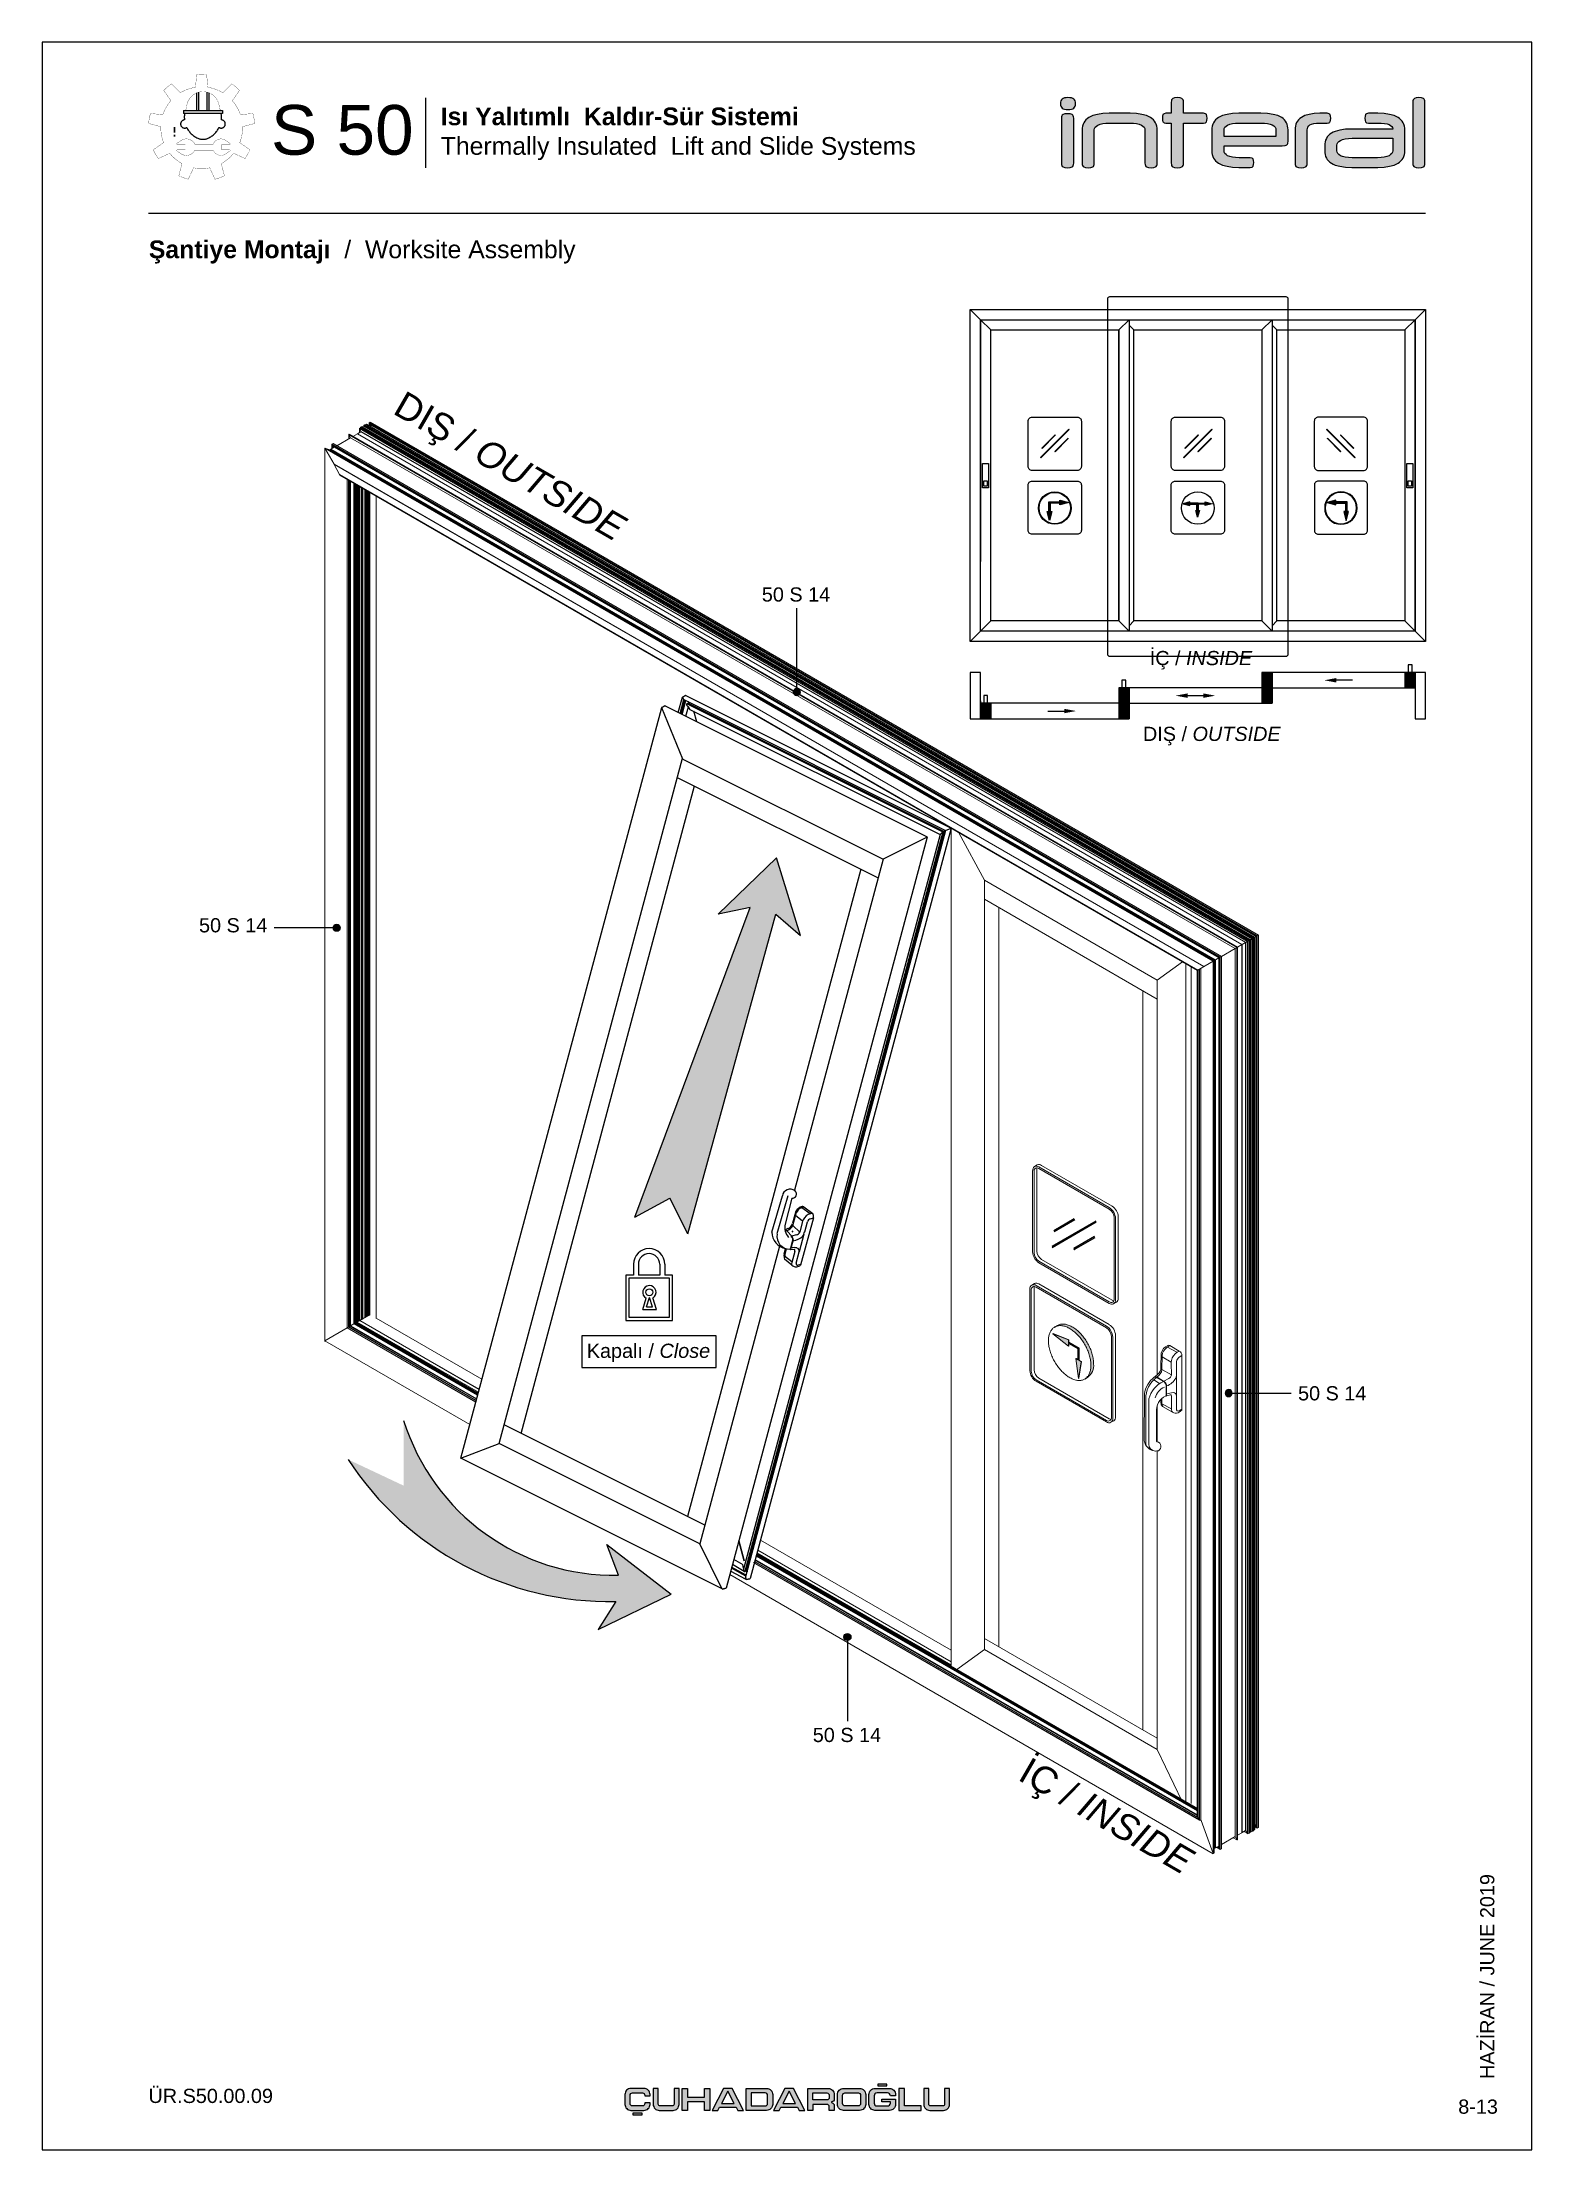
# Model space of a CAD drawing. Header units: millimetres. Extents: x 221 to 2771, y 196 to 840.
# Drawn here: x 671.3 to 881.3, y 195.6 to 492.6 of the extents above; entities that cross this region are included whole.
import ezdxf

# ---------------------------------------------------------------- set-up
doc = ezdxf.new("R2010")
doc.units = ezdxf.units.MM
doc.linetypes.add('CENTER', pattern=[50.8, 31.75, -6.35, 6.35, -6.35])
for name, color, linetype in [('ANTET', 7, 'Continuous'), ('antet_k', 7, 'Continuous'), ('PROFIL', 7, 'Continuous'), ('yazı_numara_k', 21, 'Continuous')]:
    doc.layers.add(name, color=color, linetype=linetype)
doc.styles.get("Standard").update_dxf_attribs({"font": 'arial.ttf'})

msp = doc.modelspace()

# ---------------------------------------------------------------- texts
at = {"color": 21, "char_height": 3.75, "width": 72.11253, "attachment_point": 1, "rotation": 330}
for s, insert in [('{DIŞ / \\fArial|b0|i1|c0|p0;OUTSIDE}', (722.462, 443.609)), ('{İÇ / \\fArial|b0|i1|c0|p0;INSIDE}', (810.565, 251.092))]:
    msp.add_mtext(s, dxfattribs=dict(at, insert=insert))
at = {"char_height": 2}
for s, insert, width, attachment_point in [('{İÇ / \\fArial|b0|i1|c0|p0;INSIDE}', (827.446, 406.827), 66.32412, 1), ('{DIŞ / \\fArial|b0|i1|c0|p0;OUTSIDE}', (826.494, 396.143), 67.44034, 1), ('{{\\C7;Kapalı / \\fArial|b0|i1|c0|p0;Close}}', (748.089, 309.213), 57.15628, 1), ('{\\fArial Unicode MS|b0|i0|c0|p0;\\C7;8-13}', (876.525, 202.705), 4.43689, 3)]:
    msp.add_mtext(s, dxfattribs=dict(at, insert=insert, width=width, attachment_point=attachment_point))
at = {"insert": (874.022, 205.601), "char_height": 2, "width": 44.87301, "attachment_point": 1, "rotation": 90}
msp.add_mtext('{\\fArial Unicode MS|b0|i0|c0|p34;{\\C7;HAZİRAN / JUNE 2019}}', dxfattribs=at)
at = {"layer": 'yazı_numara_k', "color": 7, "insert": (686.359, 464.67), "char_height": 2.5, "attachment_point": 1}
msp.add_mtext('{\\fArial Unicode MS|b1|i0|c162|p34;Şantiye Montajı  \\fArial Unicode MS|b0|i0|c162|p34;/  Worksite Assembly}', dxfattribs=at)

# ---------------------------------------------------------------- blocks, each defined once
blk = doc.blocks.new('Rev.No.1A')
at = {"insert": (-570.02, 4668.22), "char_height": 2, "width": 54.4479, "attachment_point": 1}
blk.add_mtext('{\\C7;ÜR.S50.00.09}', dxfattribs=at)
blk = doc.blocks.new('S1.A')
at = {"color": 252}
blk.add_lwpolyline([(2269.17, -494.13), (2269.17, -791.13), (2479.17, -791.13), (2479.17, -494.13)], close=True, dxfattribs=at)
blk.add_blockref('Rev.No.1A', (2854.18, -5450.74))
blk = doc.blocks.new('Üretim katalogu sembol-1')
at = {"true_color": 0xfed100}
h = blk.add_hatch(color=40, dxfattribs=at)
h.dxf.hatch_style = 1
h.paths.add_polyline_path([(1565.7, 1465.6), (1566.8, 1465.6), (1566.8, 1470.1), (1565.7, 1470.1)])
h.paths.add_polyline_path([(1565.7, 1462.7), (1566.8, 1462.7), (1566.8, 1464), (1565.7, 1464)])
at = {"color": 0, "linetype": 'CENTER', "ltscale": 12}
for p, q in [((1583.7, 1483), (1583.7, 1496.8)), ((1585.3, 1483), (1585.3, 1497.3)), ((1591.7, 1483), (1591.7, 1497.3)), ((1593.3, 1483), (1593.3, 1496.8)), ((1573.2, 1483), (1603.8, 1483)), ((1573.2, 1483), (1573.2, 1480.6)), ((1603.8, 1480.6), (1573.2, 1480.6)), ((1603.8, 1483), (1603.8, 1480.6))]:
    blk.add_line(p, q, dxfattribs=at)
at = {"color": 0, "linetype": 'CENTER', "lineweight": -2, "ltscale": 12, "const_width": 0.2}
for points in [[(1563.9, 1503.8, 0.047521), (1557.8, 1498.7)], [(1582.7, 1501.1, 0.099576), (1570.8, 1496.8)], [(1591.4, 1510.9, 0.047521), (1583.5, 1510.9)], [(1604.1, 1496.8, 0.099576), (1592.3, 1501.1)], [(1617.1, 1498.7, 0.047521), (1611.1, 1503.8)], [(1563.4, 1490.6, 0.099576), (1557.1, 1479.7)], [(1617.8, 1479.7, 0.099576), (1611.5, 1490.6)], [(1547.4, 1480.6, 0.047521), (1546, 1472.8)], [(1555.5, 1470.3, 0.099576), (1557.7, 1457.8)], [(1617.3, 1457.8, 0.099576), (1619.5, 1470.3)], [(1628.9, 1472.8, 0.047521), (1627.6, 1480.6)], [(1549.6, 1452.2, 0.047521), (1553.6, 1445.4)], [(1621.4, 1445.4, 0.047521), (1625.3, 1452.2)], [(1562.5, 1449.5, 0.099576), (1572.1, 1441.4)], [(1581.2, 1438.1, 0.099576), (1593.8, 1438.1)], [(1602.8, 1441.4, 0.099576), (1612.5, 1449.5)], [(1569.6, 1431.9, 0.047521), (1577, 1429.2)], [(1597.9, 1429.2, 0.047521), (1605.3, 1431.9)]]:
    blk.add_lwpolyline(points, format="xyb", dxfattribs=at)
for points in [[(1570.8, 1496.8), (1563.9, 1503.8)], [(1582.7, 1501.1), (1583.5, 1510.9)], [(1592.3, 1501.1), (1591.4, 1510.9)], [(1604.1, 1496.8), (1611.1, 1503.8)], [(1563.4, 1490.6), (1557.8, 1498.7)], [(1611.5, 1490.6), (1617.1, 1498.7)], [(1555.5, 1470.3), (1546, 1472.8)], [(1557.1, 1479.7), (1547.4, 1480.6)], [(1617.8, 1479.7), (1627.6, 1480.6)], [(1619.5, 1470.3), (1628.9, 1472.8)], [(1557.7, 1457.8), (1549.6, 1452.2)], [(1617.3, 1457.8), (1625.3, 1452.2)], [(1562.5, 1449.5), (1553.6, 1445.4)], [(1572.1, 1441.4), (1569.6, 1431.9)], [(1581.2, 1438.1), (1577, 1429.2)], [(1593.8, 1438.1), (1597.9, 1429.2)], [(1602.8, 1441.4), (1605.3, 1431.9)], [(1612.5, 1449.5), (1621.4, 1445.4)]]:
    blk.add_lwpolyline(points, dxfattribs=at)
at = {"color": 0, "linetype": 'CENTER', "ltscale": 12, "const_width": 0.2}
for points in [[(1588.5, 1497.7, 0.408893), (1575.7, 1485.1, -0.281899), (1574.2, 1483)], [(1588.5, 1497.7, -0.408893), (1601.3, 1485.1, 0.281899), (1602.8, 1483)]]:
    blk.add_lwpolyline(points, format="xyb", dxfattribs=at)
at = {"color": 40, "true_color": 0xfed100, "const_width": 0.2}
blk.add_lwpolyline([(1565.7, 1464), (1566.8, 1464), (1566.8, 1462.7), (1565.7, 1462.7)], close=True, dxfattribs=at)
at = {"color": 0, "linetype": 'CENTER', "ltscale": 12, "const_width": 0.2}
blk.add_lwpolyline([(1574.7, 1456), (1568.7, 1456, -0.414214), (1568.1, 1456.7), (1568.1, 1456.9, -0.248554), (1568.3, 1457.4), (1570.8, 1459.1, -0.475864), (1582.2, 1456.6), (1596.5, 1456.6, -0.519094), (1606.9, 1459.1), (1609.4, 1457.4, -0.248554), (1609.7, 1456.9), (1609.7, 1456.7, -0.414214), (1609, 1456), (1603.1, 1456), (1603.1, 1452.5), (1609, 1452.5, -0.414214), (1609.7, 1451.9), (1609.7, 1451.7, -0.248554), (1609.4, 1451.1), (1606.9, 1449.5, -0.519094), (1596.5, 1451.9), (1582.2, 1451.9, -0.475864), (1570.8, 1449.5), (1568.3, 1451.1, -0.248554), (1568.1, 1451.7), (1568.1, 1451.9, -0.414214), (1568.7, 1452.5), (1574.7, 1452.5)], format="xyb", close=True, dxfattribs=at)
at = {"color": 0, "linetype": 'CENTER', "ltscale": 12}
for centre, radius, start, end in [((1574.2, 1472.4), 3.2, 91.7372, 301.3307), ((1592, 1477.7), 18.1, 170.7928, 186.6972), ((1592, 1477.7), 18.1, 206.3707, 245.0967), ((1584.9, 1477.7), 18.1, 294.9033, 333.6293), ((1602.8, 1472.4), 3.2, 238.6693, 88.2628), ((1584.9, 1477.7), 18.1, 353.3028, 9.2072), ((1588.5, 1470), 9.6, 245.0967, 294.9033)]:
    blk.add_arc(centre, radius, start, end, dxfattribs=at)
blk = doc.blocks.new('İnteral Logo - 2D')
at = {"layer": 'PROFIL', "ltscale": 10}
h = blk.add_hatch(color=7, dxfattribs=at)
h.paths.add_polyline_path([(2732.47, 1117.8), (2732.47, 1124.16), (2732.45, 1124.34), (2732.41, 1124.48), (2732.35, 1124.6), (2732.25, 1124.67), (2731.98, 1124.76), (2731.61, 1124.79), (2731.23, 1124.76), (2730.97, 1124.67), (2730.87, 1124.6), (2730.81, 1124.48), (2730.77, 1124.34), (2730.76, 1124.16), (2730.76, 1117.8), (2730.77, 1117.62), (2730.81, 1117.48), (2730.87, 1117.36), (2730.97, 1117.29), (2731.23, 1117.2), (2731.61, 1117.17), (2731.98, 1117.2), (2732.25, 1117.29), (2732.35, 1117.36), (2732.41, 1117.48), (2732.45, 1117.62)])
h.paths.add_polyline_path([(2732.72, 1126.21), (2732.71, 1126.41), (2732.66, 1126.58), (2732.58, 1126.73), (2732.47, 1126.84), (2732.33, 1126.93), (2732.15, 1127), (2731.92, 1127.03), (2731.66, 1127.05), (2731.4, 1127.03), (2731.17, 1127), (2730.99, 1126.93), (2730.84, 1126.84), (2730.73, 1126.73), (2730.66, 1126.58), (2730.61, 1126.41), (2730.59, 1126.21), (2730.61, 1126.01), (2730.66, 1125.84), (2730.73, 1125.69), (2730.84, 1125.58), (2730.99, 1125.49), (2731.17, 1125.42), (2731.4, 1125.39), (2731.66, 1125.37), (2731.92, 1125.39), (2732.15, 1125.42), (2732.33, 1125.49), (2732.47, 1125.58), (2732.58, 1125.69), (2732.66, 1125.84), (2732.71, 1126.01)])
for points in [[(2751.25, 1123.85), (2751.27, 1124.15), (2751.25, 1124.44), (2751.18, 1124.66), (2751.13, 1124.74), (2751.04, 1124.79), (2750.79, 1124.84), (2747.94, 1124.84), (2747.94, 1126.41), (2747.93, 1126.59), (2747.89, 1126.74), (2747.82, 1126.85), (2747.73, 1126.92), (2747.46, 1127.02), (2747.08, 1127.05), (2746.7, 1127.02), (2746.44, 1126.92), (2746.35, 1126.85), (2746.28, 1126.74), (2746.24, 1126.59), (2746.23, 1126.41), (2746.23, 1124.84), (2745.46, 1124.84), (2745.21, 1124.79), (2745.12, 1124.74), (2745.06, 1124.66), (2745, 1124.44), (2744.98, 1124.15), (2745, 1123.85), (2745.06, 1123.64), (2745.12, 1123.57), (2745.21, 1123.52), (2745.46, 1123.47), (2746.23, 1123.47), (2746.23, 1117.8), (2746.24, 1117.62), (2746.28, 1117.48), (2746.35, 1117.36), (2746.44, 1117.29), (2746.7, 1117.2), (2747.08, 1117.17), (2747.46, 1117.2), (2747.73, 1117.29), (2747.82, 1117.36), (2747.89, 1117.48), (2747.93, 1117.62), (2747.94, 1117.8), (2747.94, 1123.47), (2750.79, 1123.47), (2751.04, 1123.52), (2751.13, 1123.57), (2751.18, 1123.64)], [(2743.86, 1123.73), (2743.7, 1123.92), (2743.51, 1124.09), (2743.28, 1124.25), (2743.03, 1124.39), (2742.75, 1124.51), (2742.09, 1124.69), (2741.32, 1124.8), (2740.42, 1124.84), (2737.48, 1124.84), (2736.59, 1124.8), (2735.81, 1124.69), (2735.16, 1124.51), (2734.87, 1124.39), (2734.62, 1124.25), (2734.4, 1124.09), (2734.2, 1123.92), (2734.04, 1123.73), (2733.91, 1123.52), (2733.8, 1123.29), (2733.73, 1123.04), (2733.68, 1122.77), (2733.67, 1122.49), (2733.67, 1117.8), (2733.68, 1117.62), (2733.72, 1117.48), (2733.79, 1117.36), (2733.88, 1117.29), (2734.14, 1117.2), (2734.52, 1117.17), (2734.89, 1117.2), (2735.16, 1117.29), (2735.26, 1117.36), (2735.33, 1117.48), (2735.37, 1117.62), (2735.38, 1117.8), (2735.38, 1122.49), (2735.41, 1122.69), (2735.51, 1122.87), (2735.67, 1123.04), (2735.89, 1123.19), (2736.19, 1123.31), (2736.56, 1123.4), (2737.01, 1123.46), (2737.54, 1123.47), (2740.37, 1123.47), (2740.89, 1123.46), (2741.34, 1123.4), (2741.72, 1123.31), (2742.01, 1123.19), (2742.24, 1123.04), (2742.4, 1122.87), (2742.49, 1122.69), (2742.52, 1122.49), (2742.52, 1117.8), (2742.54, 1117.62), (2742.58, 1117.48), (2742.64, 1117.36), (2742.73, 1117.29), (2743, 1117.2), (2743.37, 1117.17), (2743.75, 1117.2), (2744.02, 1117.29), (2744.11, 1117.36), (2744.18, 1117.48), (2744.22, 1117.62), (2744.24, 1117.8), (2744.24, 1122.49), (2744.22, 1122.77), (2744.18, 1123.04), (2744.1, 1123.29), (2744, 1123.52)], [(2768.68, 1123.85), (2768.7, 1124.15), (2768.68, 1124.44), (2768.61, 1124.66), (2768.55, 1124.74), (2768.47, 1124.79), (2768.21, 1124.84), (2767.16, 1124.84), (2766.36, 1124.8), (2765.67, 1124.69), (2765.07, 1124.51), (2764.81, 1124.39), (2764.57, 1124.26), (2764.36, 1124.1), (2764.18, 1123.93), (2764.02, 1123.74), (2763.9, 1123.53), (2763.8, 1123.3), (2763.73, 1123.05), (2763.69, 1122.79), (2763.67, 1122.5), (2763.67, 1117.8), (2763.69, 1117.62), (2763.72, 1117.48), (2763.79, 1117.36), (2763.88, 1117.29), (2764.15, 1117.2), (2764.52, 1117.17), (2764.9, 1117.2), (2765.17, 1117.29), (2765.26, 1117.36), (2765.33, 1117.48), (2765.37, 1117.62), (2765.38, 1117.8), (2765.38, 1122.5), (2765.41, 1122.72), (2765.48, 1122.91), (2765.6, 1123.08), (2765.78, 1123.22), (2766.01, 1123.33), (2766.32, 1123.41), (2766.7, 1123.46), (2767.16, 1123.47), (2768.21, 1123.47), (2768.47, 1123.52), (2768.55, 1123.57), (2768.61, 1123.64)]]:
    blk.add_hatch(color=7, dxfattribs=at).paths.add_polyline_path(points)
at = {"layer": 'PROFIL', "ltscale": 10, "true_color": 0xfed100}
blk.add_hatch(color=40, dxfattribs=at).paths.add_polyline_path([(2781.99, 1117.8), (2781.99, 1126.41), (2781.98, 1126.59), (2781.94, 1126.74), (2781.87, 1126.85), (2781.78, 1126.92), (2781.51, 1127.02), (2781.13, 1127.05), (2780.75, 1127.02), (2780.49, 1126.92), (2780.4, 1126.85), (2780.33, 1126.74), (2780.29, 1126.59), (2780.28, 1126.41), (2780.28, 1117.8), (2780.29, 1117.62), (2780.33, 1117.48), (2780.4, 1117.36), (2780.49, 1117.29), (2780.75, 1117.2), (2781.13, 1117.17), (2781.51, 1117.2), (2781.78, 1117.29), (2781.87, 1117.36), (2781.94, 1117.48), (2781.98, 1117.62)])
at = {"layer": 'PROFIL', "ltscale": 10}
h = blk.add_hatch(color=7, dxfattribs=at)
h.paths.add_polyline_path([(2762, 1124.1), (2761.79, 1124.26), (2761.55, 1124.39), (2761.27, 1124.51), (2760.61, 1124.69), (2759.81, 1124.8), (2758.87, 1124.84), (2755.76, 1124.84), (2754.87, 1124.8), (2754.09, 1124.69), (2753.44, 1124.51), (2753.15, 1124.39), (2752.9, 1124.25), (2752.68, 1124.09), (2752.48, 1123.92), (2752.32, 1123.73), (2752.18, 1123.52), (2752.08, 1123.29), (2752.01, 1123.04), (2751.96, 1122.77), (2751.95, 1122.49), (2751.95, 1119.56), (2751.96, 1119.28), (2752.01, 1119.02), (2752.08, 1118.77), (2752.18, 1118.54), (2752.32, 1118.33), (2752.48, 1118.14), (2752.68, 1117.96), (2752.9, 1117.81), (2753.15, 1117.67), (2753.44, 1117.55), (2754.09, 1117.37), (2754.87, 1117.26), (2755.76, 1117.22), (2757.36, 1117.22), (2757.62, 1117.26), (2757.7, 1117.32), (2757.76, 1117.39), (2757.83, 1117.61), (2757.85, 1117.91), (2757.83, 1118.2), (2757.76, 1118.41), (2757.7, 1118.49), (2757.62, 1118.54), (2757.36, 1118.58), (2755.81, 1118.58), (2755.29, 1118.6), (2754.84, 1118.65), (2754.46, 1118.74), (2754.17, 1118.87), (2753.95, 1119.02), (2753.79, 1119.19), (2753.69, 1119.37), (2753.66, 1119.56), (2753.66, 1120.25), (2761.88, 1120.25), (2762.3, 1120.29), (2762.44, 1120.34), (2762.54, 1120.4), (2762.61, 1120.49), (2762.65, 1120.61), (2762.69, 1120.94), (2762.69, 1122.49), (2762.67, 1122.78), (2762.63, 1123.04), (2762.56, 1123.29), (2762.46, 1123.52), (2762.34, 1123.74), (2762.18, 1123.93)])
h.paths.add_polyline_path([(2753.66, 1121.59), (2753.66, 1122.49), (2753.69, 1122.69), (2753.79, 1122.87), (2753.95, 1123.04), (2754.17, 1123.19), (2754.46, 1123.31), (2754.84, 1123.4), (2755.29, 1123.46), (2755.81, 1123.47), (2758.82, 1123.47), (2759.35, 1123.46), (2759.81, 1123.41), (2760.18, 1123.33), (2760.47, 1123.22), (2760.69, 1123.08), (2760.85, 1122.91), (2760.95, 1122.71), (2760.98, 1122.49), (2760.98, 1121.59)], flags=16)
at = {"layer": 'PROFIL', "ltscale": 10, "true_color": 0xfed100}
h = blk.add_hatch(color=40, dxfattribs=at)
h.paths.add_polyline_path([(2779.15, 1119.56), (2779.15, 1122.49), (2779.13, 1122.77), (2779.09, 1123.04), (2779.01, 1123.29), (2778.91, 1123.52), (2778.78, 1123.73), (2778.61, 1123.92), (2778.42, 1124.09), (2778.19, 1124.25), (2777.94, 1124.39), (2777.66, 1124.51), (2777, 1124.69), (2776.23, 1124.8), (2775.33, 1124.84), (2774.01, 1124.84), (2773.76, 1124.79), (2773.67, 1124.74), (2773.61, 1124.67), (2773.54, 1124.45), (2773.51, 1124.15), (2773.54, 1123.85), (2773.61, 1123.64), (2773.67, 1123.57), (2773.76, 1123.52), (2774.01, 1123.47), (2775.28, 1123.47), (2775.81, 1123.46), (2776.27, 1123.42), (2776.64, 1123.35), (2776.93, 1123.25), (2777.15, 1123.13), (2777.31, 1122.99), (2777.4, 1122.82), (2777.44, 1122.64), (2777.44, 1122.62), (2771.67, 1122.62), (2770.77, 1122.59), (2770, 1122.48), (2769.34, 1122.29), (2769.06, 1122.18), (2768.81, 1122.04), (2768.58, 1121.88), (2768.39, 1121.71), (2768.22, 1121.52), (2768.09, 1121.31), (2767.99, 1121.08), (2767.91, 1120.83), (2767.87, 1120.56), (2767.85, 1120.28), (2767.85, 1119.56), (2767.87, 1119.28), (2767.91, 1119.02), (2767.99, 1118.77), (2768.09, 1118.54), (2768.22, 1118.33), (2768.39, 1118.14), (2768.58, 1117.96), (2768.81, 1117.81), (2769.06, 1117.67), (2769.34, 1117.55), (2770, 1117.37), (2770.77, 1117.26), (2771.67, 1117.22), (2775.33, 1117.22), (2776.23, 1117.26), (2777, 1117.37), (2777.66, 1117.55), (2777.94, 1117.67), (2778.19, 1117.81), (2778.42, 1117.96), (2778.61, 1118.14), (2778.78, 1118.33), (2778.91, 1118.54), (2779.01, 1118.77), (2779.09, 1119.02), (2779.13, 1119.28)])
h.paths.add_polyline_path([(2769.56, 1119.56), (2769.56, 1120.33), (2769.6, 1120.53), (2769.69, 1120.72), (2769.85, 1120.88), (2770.08, 1121.03), (2770.37, 1121.16), (2770.74, 1121.25), (2771.19, 1121.3), (2771.72, 1121.32), (2777.44, 1121.32), (2777.44, 1119.56), (2777.4, 1119.37), (2777.31, 1119.19), (2777.15, 1119.02), (2776.92, 1118.87), (2776.63, 1118.74), (2776.26, 1118.65), (2775.81, 1118.6), (2775.28, 1118.58), (2771.72, 1118.58), (2771.19, 1118.6), (2770.74, 1118.65), (2770.37, 1118.74), (2770.08, 1118.87), (2769.85, 1119.02), (2769.69, 1119.19), (2769.6, 1119.37)], flags=16)
at = {"layer": 'PROFIL', "color": 7, "ltscale": 10}
for points in [[(2732.72, 1126.21), (2732.71, 1126.41), (2732.66, 1126.58), (2732.58, 1126.73), (2732.47, 1126.84), (2732.33, 1126.93), (2732.15, 1127), (2731.92, 1127.03), (2731.66, 1127.05), (2731.4, 1127.03), (2731.17, 1127), (2730.99, 1126.93), (2730.84, 1126.84), (2730.73, 1126.73), (2730.66, 1126.58), (2730.61, 1126.41), (2730.59, 1126.21), (2730.61, 1126.01), (2730.66, 1125.84), (2730.73, 1125.69), (2730.84, 1125.58), (2730.99, 1125.49), (2731.17, 1125.42), (2731.4, 1125.39), (2731.66, 1125.37), (2731.92, 1125.39), (2732.15, 1125.42), (2732.33, 1125.49), (2732.47, 1125.58), (2732.58, 1125.69), (2732.66, 1125.84), (2732.71, 1126.01)], [(2751.25, 1123.85), (2751.27, 1124.15), (2751.25, 1124.44), (2751.18, 1124.66), (2751.13, 1124.74), (2751.04, 1124.79), (2750.79, 1124.84), (2747.94, 1124.84), (2747.94, 1126.41), (2747.93, 1126.59), (2747.89, 1126.74), (2747.82, 1126.85), (2747.73, 1126.92), (2747.46, 1127.02), (2747.08, 1127.05), (2746.7, 1127.02), (2746.44, 1126.92), (2746.35, 1126.85), (2746.28, 1126.74), (2746.24, 1126.59), (2746.23, 1126.41), (2746.23, 1124.84), (2745.46, 1124.84), (2745.21, 1124.79), (2745.12, 1124.74), (2745.06, 1124.66), (2745, 1124.44), (2744.98, 1124.15), (2745, 1123.85), (2745.06, 1123.64), (2745.12, 1123.57), (2745.21, 1123.52), (2745.46, 1123.47), (2746.23, 1123.47), (2746.23, 1117.8), (2746.24, 1117.62), (2746.28, 1117.48), (2746.35, 1117.36), (2746.44, 1117.29), (2746.7, 1117.2), (2747.08, 1117.17), (2747.46, 1117.2), (2747.73, 1117.29), (2747.82, 1117.36), (2747.89, 1117.48), (2747.93, 1117.62), (2747.94, 1117.8), (2747.94, 1123.47), (2750.79, 1123.47), (2751.04, 1123.52), (2751.13, 1123.57), (2751.18, 1123.64)], [(2732.47, 1117.8), (2732.47, 1124.16), (2732.45, 1124.34), (2732.41, 1124.48), (2732.35, 1124.6), (2732.25, 1124.67), (2731.98, 1124.76), (2731.61, 1124.79), (2731.23, 1124.76), (2730.97, 1124.67), (2730.87, 1124.6), (2730.81, 1124.48), (2730.77, 1124.34), (2730.76, 1124.16), (2730.76, 1117.8), (2730.77, 1117.62), (2730.81, 1117.48), (2730.87, 1117.36), (2730.97, 1117.29), (2731.23, 1117.2), (2731.61, 1117.17), (2731.98, 1117.2), (2732.25, 1117.29), (2732.35, 1117.36), (2732.41, 1117.48), (2732.45, 1117.62)], [(2743.86, 1123.73), (2743.7, 1123.92), (2743.51, 1124.09), (2743.28, 1124.25), (2743.03, 1124.39), (2742.75, 1124.51), (2742.09, 1124.69), (2741.32, 1124.8), (2740.42, 1124.84), (2737.48, 1124.84), (2736.59, 1124.8), (2735.81, 1124.69), (2735.16, 1124.51), (2734.87, 1124.39), (2734.62, 1124.25), (2734.4, 1124.09), (2734.2, 1123.92), (2734.04, 1123.73), (2733.91, 1123.52), (2733.8, 1123.29), (2733.73, 1123.04), (2733.68, 1122.77), (2733.67, 1122.49), (2733.67, 1117.8), (2733.68, 1117.62), (2733.72, 1117.48), (2733.79, 1117.36), (2733.88, 1117.29), (2734.14, 1117.2), (2734.52, 1117.17), (2734.89, 1117.2), (2735.16, 1117.29), (2735.26, 1117.36), (2735.33, 1117.48), (2735.37, 1117.62), (2735.38, 1117.8), (2735.38, 1122.49), (2735.41, 1122.69), (2735.51, 1122.87), (2735.67, 1123.04), (2735.89, 1123.19), (2736.19, 1123.31), (2736.56, 1123.4), (2737.01, 1123.46), (2737.54, 1123.47), (2740.37, 1123.47), (2740.89, 1123.46), (2741.34, 1123.4), (2741.72, 1123.31), (2742.01, 1123.19), (2742.24, 1123.04), (2742.4, 1122.87), (2742.49, 1122.69), (2742.52, 1122.49), (2742.52, 1117.8), (2742.54, 1117.62), (2742.58, 1117.48), (2742.64, 1117.36), (2742.73, 1117.29), (2743, 1117.2), (2743.37, 1117.17), (2743.75, 1117.2), (2744.02, 1117.29), (2744.11, 1117.36), (2744.18, 1117.48), (2744.22, 1117.62), (2744.24, 1117.8), (2744.24, 1122.49), (2744.22, 1122.77), (2744.18, 1123.04), (2744.1, 1123.29), (2744, 1123.52)], [(2762, 1124.1), (2761.79, 1124.26), (2761.55, 1124.39), (2761.27, 1124.51), (2760.61, 1124.69), (2759.81, 1124.8), (2758.87, 1124.84), (2755.76, 1124.84), (2754.87, 1124.8), (2754.09, 1124.69), (2753.44, 1124.51), (2753.15, 1124.39), (2752.9, 1124.25), (2752.68, 1124.09), (2752.48, 1123.92), (2752.32, 1123.73), (2752.18, 1123.52), (2752.08, 1123.29), (2752.01, 1123.04), (2751.96, 1122.77), (2751.95, 1122.49), (2751.95, 1119.56), (2751.96, 1119.28), (2752.01, 1119.02), (2752.08, 1118.77), (2752.18, 1118.54), (2752.32, 1118.33), (2752.48, 1118.14), (2752.68, 1117.96), (2752.9, 1117.81), (2753.15, 1117.67), (2753.44, 1117.55), (2754.09, 1117.37), (2754.87, 1117.26), (2755.76, 1117.22), (2757.36, 1117.22), (2757.62, 1117.26), (2757.7, 1117.32), (2757.76, 1117.39), (2757.83, 1117.61), (2757.85, 1117.91), (2757.83, 1118.2), (2757.76, 1118.41), (2757.7, 1118.49), (2757.62, 1118.54), (2757.36, 1118.58), (2755.81, 1118.58), (2755.29, 1118.6), (2754.84, 1118.65), (2754.46, 1118.74), (2754.17, 1118.87), (2753.95, 1119.02), (2753.79, 1119.19), (2753.69, 1119.37), (2753.66, 1119.56), (2753.66, 1120.25), (2761.88, 1120.25), (2762.3, 1120.29), (2762.44, 1120.34), (2762.54, 1120.4), (2762.61, 1120.49), (2762.65, 1120.61), (2762.69, 1120.94), (2762.69, 1122.49), (2762.67, 1122.78), (2762.63, 1123.04), (2762.56, 1123.29), (2762.46, 1123.52), (2762.34, 1123.74), (2762.18, 1123.93)], [(2753.66, 1121.59), (2753.66, 1122.49), (2753.69, 1122.69), (2753.79, 1122.87), (2753.95, 1123.04), (2754.17, 1123.19), (2754.46, 1123.31), (2754.84, 1123.4), (2755.29, 1123.46), (2755.81, 1123.47), (2758.82, 1123.47), (2759.35, 1123.46), (2759.81, 1123.41), (2760.18, 1123.33), (2760.47, 1123.22), (2760.69, 1123.08), (2760.85, 1122.91), (2760.95, 1122.71), (2760.98, 1122.49), (2760.98, 1121.59)], [(2768.68, 1123.85), (2768.7, 1124.15), (2768.68, 1124.44), (2768.61, 1124.66), (2768.55, 1124.74), (2768.47, 1124.79), (2768.21, 1124.84), (2767.16, 1124.84), (2766.36, 1124.8), (2765.67, 1124.69), (2765.07, 1124.51), (2764.81, 1124.39), (2764.57, 1124.26), (2764.36, 1124.1), (2764.18, 1123.93), (2764.02, 1123.74), (2763.9, 1123.53), (2763.8, 1123.3), (2763.73, 1123.05), (2763.69, 1122.79), (2763.67, 1122.5), (2763.67, 1117.8), (2763.69, 1117.62), (2763.72, 1117.48), (2763.79, 1117.36), (2763.88, 1117.29), (2764.15, 1117.2), (2764.52, 1117.17), (2764.9, 1117.2), (2765.17, 1117.29), (2765.26, 1117.36), (2765.33, 1117.48), (2765.37, 1117.62), (2765.38, 1117.8), (2765.38, 1122.5), (2765.41, 1122.72), (2765.48, 1122.91), (2765.6, 1123.08), (2765.78, 1123.22), (2766.01, 1123.33), (2766.32, 1123.41), (2766.7, 1123.46), (2767.16, 1123.47), (2768.21, 1123.47), (2768.47, 1123.52), (2768.55, 1123.57), (2768.61, 1123.64)]]:
    blk.add_lwpolyline(points, close=True, dxfattribs=at)
at = {"layer": 'PROFIL', "color": 40, "ltscale": 10, "true_color": 0xfed100}
for points in [[(2781.99, 1117.8), (2781.99, 1126.41), (2781.98, 1126.59), (2781.94, 1126.74), (2781.87, 1126.85), (2781.78, 1126.92), (2781.51, 1127.02), (2781.13, 1127.05), (2780.75, 1127.02), (2780.49, 1126.92), (2780.4, 1126.85), (2780.33, 1126.74), (2780.29, 1126.59), (2780.28, 1126.41), (2780.28, 1117.8), (2780.29, 1117.62), (2780.33, 1117.48), (2780.4, 1117.36), (2780.49, 1117.29), (2780.75, 1117.2), (2781.13, 1117.17), (2781.51, 1117.2), (2781.78, 1117.29), (2781.87, 1117.36), (2781.94, 1117.48), (2781.98, 1117.62)], [(2779.15, 1119.56), (2779.15, 1122.49), (2779.13, 1122.77), (2779.09, 1123.04), (2779.01, 1123.29), (2778.91, 1123.52), (2778.78, 1123.73), (2778.61, 1123.92), (2778.42, 1124.09), (2778.19, 1124.25), (2777.94, 1124.39), (2777.66, 1124.51), (2777, 1124.69), (2776.23, 1124.8), (2775.33, 1124.84), (2774.01, 1124.84), (2773.76, 1124.79), (2773.67, 1124.74), (2773.61, 1124.67), (2773.54, 1124.45), (2773.51, 1124.15), (2773.54, 1123.85), (2773.61, 1123.64), (2773.67, 1123.57), (2773.76, 1123.52), (2774.01, 1123.47), (2775.28, 1123.47), (2775.81, 1123.46), (2776.27, 1123.42), (2776.64, 1123.35), (2776.93, 1123.25), (2777.15, 1123.13), (2777.31, 1122.99), (2777.4, 1122.82), (2777.44, 1122.64), (2777.44, 1122.62), (2771.67, 1122.62), (2770.77, 1122.59), (2770, 1122.48), (2769.34, 1122.29), (2769.06, 1122.18), (2768.81, 1122.04), (2768.58, 1121.88), (2768.39, 1121.71), (2768.22, 1121.52), (2768.09, 1121.31), (2767.99, 1121.08), (2767.91, 1120.83), (2767.87, 1120.56), (2767.85, 1120.28), (2767.85, 1119.56), (2767.87, 1119.28), (2767.91, 1119.02), (2767.99, 1118.77), (2768.09, 1118.54), (2768.22, 1118.33), (2768.39, 1118.14), (2768.58, 1117.96), (2768.81, 1117.81), (2769.06, 1117.67), (2769.34, 1117.55), (2770, 1117.37), (2770.77, 1117.26), (2771.67, 1117.22), (2775.33, 1117.22), (2776.23, 1117.26), (2777, 1117.37), (2777.66, 1117.55), (2777.94, 1117.67), (2778.19, 1117.81), (2778.42, 1117.96), (2778.61, 1118.14), (2778.78, 1118.33), (2778.91, 1118.54), (2779.01, 1118.77), (2779.09, 1119.02), (2779.13, 1119.28)], [(2769.56, 1119.56), (2769.56, 1120.33), (2769.6, 1120.53), (2769.69, 1120.72), (2769.85, 1120.88), (2770.08, 1121.03), (2770.37, 1121.16), (2770.74, 1121.25), (2771.19, 1121.3), (2771.72, 1121.32), (2777.44, 1121.32), (2777.44, 1119.56), (2777.4, 1119.37), (2777.31, 1119.19), (2777.15, 1119.02), (2776.92, 1118.87), (2776.63, 1118.74), (2776.26, 1118.65), (2775.81, 1118.6), (2775.28, 1118.58), (2771.72, 1118.58), (2771.19, 1118.6), (2770.74, 1118.65), (2770.37, 1118.74), (2770.08, 1118.87), (2769.85, 1119.02), (2769.69, 1119.19), (2769.6, 1119.37)]]:
    blk.add_lwpolyline(points, close=True, dxfattribs=at)
blk = doc.blocks.new('S.1.B')
blk.add_line((922.44, 1850.82), (922.44, 1840.95))
at = {"color": 7}
blk.add_line((1063.42, 1834.52), (883.42, 1834.52), dxfattribs=at)
at = {"color": 0, "linetype": 'CENTER', "ltscale": 12, "xscale": 0.18014578362, "yscale": 0.18014578362, "zscale": 0.18014578362}
blk.add_blockref('Üretim katalogu sembol-1', (604.93, 1581.87), dxfattribs=at)
at = {"layer": 'yazı_numara_k', "color": 140}
blk.add_blockref('İnteral Logo - 2D', (-1718.64, 723.78), dxfattribs=at)
at = {"width": 80.5608, "attachment_point": 1}
for s, insert, char_height in [('\\pi23.685;{\\fArial Unicode MS|b0|i0|c162|p34;S 50}', (876.99, 1849.79), 7), ('\\pi8.4591;{\\fArial Unicode MS|b1|i0|c162|p34;Isı Yalıtımlı  Kaldır-Sür Sistemi\\fArial Unicode MS|b0|i0|c162|p34;\\PThermally Insulated  Lift and Slide Systems}', (916.15, 1849.44), 2.5)]:
    blk.add_mtext(s, dxfattribs=dict(at, insert=insert, char_height=char_height))
blk = doc.blocks.new('ÇUHADAROĞLU')
at = {"layer": 'ANTET'}
h = blk.add_hatch(color=7, dxfattribs=at)
h.paths.add_polyline_path([(159.1, 19.64, -0.414214), (159.42, 19.96), (160.84, 19.96, -0.414214), (161.16, 19.64), (161.16, 19.54), (161.9, 19.54), (161.9, 19.73, 0.414214), (161.05, 20.59), (159.21, 20.59, 0.414214), (158.36, 19.73), (158.36, 18.36, 0.414214), (159.21, 17.51), (161.05, 17.51, 0.414214), (161.9, 18.36), (161.9, 18.55), (161.16, 18.55), (161.16, 18.46, -0.414214), (160.84, 18.13), (159.42, 18.13, -0.414214), (159.1, 18.46)])
h.paths.add_polyline_path([(159.48, 17.12), (159.48, 16.9), (160.78, 16.9), (160.78, 17.12)])
h.paths.add_polyline_path([(165.15, 17.51, 0.414214), (166, 18.36), (166, 20.59), (165.29, 20.59), (165.29, 18.39, -0.414214), (165.03, 18.13), (163.32, 18.13, -0.414214), (163.06, 18.39), (163.06, 20.59), (162.35, 20.59), (162.35, 18.36, 0.414214), (163.2, 17.51)])
h.paths.add_polyline_path([(167.19, 18.73), (169.58, 18.73), (169.58, 17.51), (170.32, 17.51), (170.32, 20.59), (169.58, 20.59), (169.58, 19.36), (167.19, 19.36), (167.19, 20.59), (166.45, 20.59), (166.45, 17.51), (167.19, 17.51)])
h.paths.add_polyline_path([(170.66, 17.51), (171.46, 17.51), (171.69, 17.95), (174.05, 17.95), (174.29, 17.51), (175.09, 17.51), (173.48, 20.6), (172.27, 20.6)])
h.paths.add_polyline_path([(171.97, 18.49), (172.87, 20.23), (173.78, 18.49)], flags=16)
h.paths.add_polyline_path([(175.43, 17.51), (178.34, 17.51, 0.414214), (179.19, 18.36), (179.19, 19.73, 0.414214), (178.34, 20.59), (175.43, 20.59)])
h.paths.add_polyline_path([(176.14, 19.96), (178.15, 19.96, -0.414214), (178.47, 19.64), (178.47, 18.46, -0.414214), (178.15, 18.13), (176.14, 18.13)], flags=16)
h.paths.add_polyline_path([(180.34, 17.95), (182.7, 17.95), (182.94, 17.51), (183.74, 17.51), (182.13, 20.6), (180.92, 20.6), (179.31, 17.51), (180.11, 17.51)])
h.paths.add_polyline_path([(180.62, 18.49), (181.52, 20.23), (182.43, 18.49)], flags=16)
h.paths.add_polyline_path([(184.84, 18.34), (186.84, 18.34, -0.414214), (187.17, 18.02), (187.17, 17.51), (187.88, 17.51), (187.88, 18.21, 0.203358), (187.78, 18.44, 0.098259), (187.5, 18.62), (187.5, 18.7, 0.058399), (187.74, 18.83, 0.246853), (187.88, 19.09), (187.88, 19.73, 0.414214), (187.03, 20.59), (184.13, 20.59), (184.13, 17.51), (184.84, 17.51)])
h.paths.add_polyline_path([(184.84, 18.99), (184.84, 19.96), (186.82, 19.96, -0.414214), (187.17, 19.61), (187.17, 19.31, -0.414214), (186.84, 18.99)], flags=16)
h.paths.add_polyline_path([(191.45, 17.51, 0.414214), (192.31, 18.36), (192.31, 19.73, 0.414214), (191.45, 20.59), (189.19, 20.59, 0.414214), (188.33, 19.73), (188.33, 18.36, 0.414214), (189.19, 17.51)])
h.paths.add_polyline_path([(189.37, 18.13, -0.414214), (189.05, 18.46), (189.05, 19.64, -0.414214), (189.37, 19.96), (191.27, 19.96, -0.414214), (191.59, 19.64), (191.59, 18.46, -0.414214), (191.27, 18.13)], flags=16)
h.paths.add_polyline_path([(193.61, 17.51), (195.66, 17.51, 0.414214), (196.51, 18.36), (196.51, 19.11), (194.59, 19.11), (194.59, 18.7), (195.78, 18.7), (195.78, 18.54, -0.414214), (195.37, 18.13), (193.9, 18.13, -0.414214), (193.49, 18.54), (193.49, 19.55, -0.414214), (193.9, 19.96), (195.37, 19.96, -0.407741), (195.78, 19.56), (196.51, 19.56), (196.51, 19.73, 0.414214), (195.66, 20.59), (193.61, 20.59, 0.414214), (192.76, 19.73), (192.76, 18.36, 0.414214)])
h.paths.add_polyline_path([(195.28, 20.97), (195.28, 21.19), (193.99, 21.19), (193.99, 20.97)])
h.paths.add_polyline_path([(200.14, 17.51), (200.14, 18.13), (197.76, 18.13), (197.76, 20.59), (196.97, 20.59), (196.97, 17.51)])
h.paths.add_polyline_path([(201.2, 18.39), (201.2, 20.59), (200.48, 20.59), (200.48, 18.36, 0.414214), (201.34, 17.51), (203.28, 17.51, 0.414214), (204.13, 18.36), (204.13, 20.59), (203.42, 20.59), (203.42, 18.39, -0.414214), (203.16, 18.13), (201.46, 18.13, -0.414214)])
h = blk.add_hatch(color=7, dxfattribs=at)
h.paths.add_polyline_path([(159.1, 19.64, -0.414214), (159.42, 19.96), (160.84, 19.96, -0.414214), (161.16, 19.64), (161.16, 19.54), (161.9, 19.54), (161.9, 19.73, 0.414214), (161.05, 20.59), (159.21, 20.59, 0.414214), (158.36, 19.73), (158.36, 18.36, 0.414214), (159.21, 17.51), (161.05, 17.51, 0.414214), (161.9, 18.36), (161.9, 18.55), (161.16, 18.55), (161.16, 18.46, -0.414214), (160.84, 18.13), (159.42, 18.13, -0.414214), (159.1, 18.46)])
h.paths.add_polyline_path([(159.48, 17.12), (159.48, 16.9), (160.78, 16.9), (160.78, 17.12)])
h.paths.add_polyline_path([(165.15, 17.51, 0.414214), (166, 18.36), (166, 20.59), (165.29, 20.59), (165.29, 18.39, -0.414214), (165.03, 18.13), (163.32, 18.13, -0.414214), (163.06, 18.39), (163.06, 20.59), (162.35, 20.59), (162.35, 18.36, 0.414214), (163.2, 17.51)])
h.paths.add_polyline_path([(167.19, 18.73), (169.58, 18.73), (169.58, 17.51), (170.32, 17.51), (170.32, 20.59), (169.58, 20.59), (169.58, 19.36), (167.19, 19.36), (167.19, 20.59), (166.45, 20.59), (166.45, 17.51), (167.19, 17.51)])
h.paths.add_polyline_path([(170.66, 17.51), (171.46, 17.51), (171.69, 17.95), (174.05, 17.95), (174.29, 17.51), (175.09, 17.51), (173.48, 20.6), (172.27, 20.6)])
h.paths.add_polyline_path([(171.97, 18.49), (172.87, 20.23), (173.78, 18.49)], flags=16)
h.paths.add_polyline_path([(175.43, 17.51), (178.34, 17.51, 0.414214), (179.19, 18.36), (179.19, 19.73, 0.414214), (178.34, 20.59), (175.43, 20.59)])
h.paths.add_polyline_path([(176.14, 19.96), (178.15, 19.96, -0.414214), (178.47, 19.64), (178.47, 18.46, -0.414214), (178.15, 18.13), (176.14, 18.13)], flags=16)
h.paths.add_polyline_path([(180.34, 17.95), (182.7, 17.95), (182.94, 17.51), (183.74, 17.51), (182.13, 20.6), (180.92, 20.6), (179.31, 17.51), (180.11, 17.51)])
h.paths.add_polyline_path([(180.62, 18.49), (181.52, 20.23), (182.43, 18.49)], flags=16)
h.paths.add_polyline_path([(184.84, 18.34), (186.84, 18.34, -0.414214), (187.17, 18.02), (187.17, 17.51), (187.88, 17.51), (187.88, 18.21, 0.203358), (187.78, 18.44, 0.098259), (187.5, 18.62), (187.5, 18.7, 0.058399), (187.74, 18.83, 0.246853), (187.88, 19.09), (187.88, 19.73, 0.414214), (187.03, 20.59), (184.13, 20.59), (184.13, 17.51), (184.84, 17.51)])
h.paths.add_polyline_path([(184.84, 18.99), (184.84, 19.96), (186.82, 19.96, -0.414214), (187.17, 19.61), (187.17, 19.31, -0.414214), (186.84, 18.99)], flags=16)
h.paths.add_polyline_path([(191.45, 17.51, 0.414214), (192.31, 18.36), (192.31, 19.73, 0.414214), (191.45, 20.59), (189.19, 20.59, 0.414214), (188.33, 19.73), (188.33, 18.36, 0.414214), (189.19, 17.51)])
h.paths.add_polyline_path([(189.37, 18.13, -0.414214), (189.05, 18.46), (189.05, 19.64, -0.414214), (189.37, 19.96), (191.27, 19.96, -0.414214), (191.59, 19.64), (191.59, 18.46, -0.414214), (191.27, 18.13)], flags=16)
h.paths.add_polyline_path([(193.61, 17.51), (195.66, 17.51, 0.414214), (196.51, 18.36), (196.51, 19.11), (194.59, 19.11), (194.59, 18.7), (195.78, 18.7), (195.78, 18.54, -0.414214), (195.37, 18.13), (193.9, 18.13, -0.414214), (193.49, 18.54), (193.49, 19.55, -0.414214), (193.9, 19.96), (195.37, 19.96, -0.407741), (195.78, 19.56), (196.51, 19.56), (196.51, 19.73, 0.414214), (195.66, 20.59), (193.61, 20.59, 0.414214), (192.76, 19.73), (192.76, 18.36, 0.414214)])
h.paths.add_polyline_path([(195.28, 20.97), (195.28, 21.19), (193.99, 21.19), (193.99, 20.97)])
h.paths.add_polyline_path([(200.14, 17.51), (200.14, 18.13), (197.76, 18.13), (197.76, 20.59), (196.97, 20.59), (196.97, 17.51)])
h.paths.add_polyline_path([(201.2, 18.39), (201.2, 20.59), (200.48, 20.59), (200.48, 18.36, 0.414214), (201.34, 17.51), (203.28, 17.51, 0.414214), (204.13, 18.36), (204.13, 20.59), (203.42, 20.59), (203.42, 18.39, -0.414214), (203.16, 18.13), (201.46, 18.13, -0.414214)])
at = {"layer": 'ANTET', "color": 7}
for points in [[(193.99, 21.19), (193.99, 20.97), (195.28, 20.97), (195.28, 21.19)], [(193.99, 21.19), (193.99, 20.97), (195.28, 20.97), (195.28, 21.19)], [(167.19, 20.59), (167.19, 19.36), (169.58, 19.36), (169.58, 20.59), (170.32, 20.59), (170.32, 17.51), (169.58, 17.51), (169.58, 18.73), (167.19, 18.73), (167.19, 17.51), (166.45, 17.51), (166.45, 20.59)], [(167.19, 20.59), (167.19, 19.36), (169.58, 19.36), (169.58, 20.59), (170.32, 20.59), (170.32, 17.51), (169.58, 17.51), (169.58, 18.73), (167.19, 18.73), (167.19, 17.51), (166.45, 17.51), (166.45, 20.59)], [(171.46, 17.51), (171.69, 17.95), (174.05, 17.95), (174.29, 17.51), (175.09, 17.51), (173.48, 20.6), (172.27, 20.6), (170.66, 17.51)], [(171.46, 17.51), (171.69, 17.95), (174.05, 17.95), (174.29, 17.51), (175.09, 17.51), (173.48, 20.6), (172.27, 20.6), (170.66, 17.51)], [(171.97, 18.49), (173.78, 18.49), (172.87, 20.23)], [(171.97, 18.49), (173.78, 18.49), (172.87, 20.23)], [(180.11, 17.51), (180.34, 17.95), (182.7, 17.95), (182.94, 17.51), (183.74, 17.51), (182.13, 20.6), (180.92, 20.6), (179.31, 17.51)], [(180.11, 17.51), (180.34, 17.95), (182.7, 17.95), (182.94, 17.51), (183.74, 17.51), (182.13, 20.6), (180.92, 20.6), (179.31, 17.51)], [(180.62, 18.49), (182.43, 18.49), (181.52, 20.23)], [(180.62, 18.49), (182.43, 18.49), (181.52, 20.23)], [(196.97, 20.59), (196.97, 17.51), (200.14, 17.51), (200.14, 18.13), (197.76, 18.13), (197.76, 20.59)], [(196.97, 20.59), (196.97, 17.51), (200.14, 17.51), (200.14, 18.13), (197.76, 18.13), (197.76, 20.59)], [(159.48, 17.12), (159.48, 16.9), (160.78, 16.9), (160.78, 17.12)], [(159.48, 17.12), (159.48, 16.9), (160.78, 16.9), (160.78, 17.12)]]:
    blk.add_lwpolyline(points, close=True, dxfattribs=at)
for points in [[(159.42, 18.13, -0.414214), (159.1, 18.46), (159.1, 19.64, -0.414214), (159.42, 19.96), (160.84, 19.96, -0.414214), (161.16, 19.64), (161.16, 19.54), (161.9, 19.54), (161.9, 19.73, 0.414214), (161.05, 20.59), (159.21, 20.59, 0.414214), (158.36, 19.73), (158.36, 18.36, 0.414214), (159.21, 17.51), (161.05, 17.51, 0.414214), (161.9, 18.36), (161.9, 18.55), (161.16, 18.55), (161.16, 18.46, -0.414214), (160.84, 18.13)], [(159.42, 18.13, -0.414214), (159.1, 18.46), (159.1, 19.64, -0.414214), (159.42, 19.96), (160.84, 19.96, -0.414214), (161.16, 19.64), (161.16, 19.54), (161.9, 19.54), (161.9, 19.73, 0.414214), (161.05, 20.59), (159.21, 20.59, 0.414214), (158.36, 19.73), (158.36, 18.36, 0.414214), (159.21, 17.51), (161.05, 17.51, 0.414214), (161.9, 18.36), (161.9, 18.55), (161.16, 18.55), (161.16, 18.46, -0.414214), (160.84, 18.13)], [(165.03, 18.13), (163.32, 18.13, -0.414214), (163.06, 18.39), (163.06, 20.59), (162.35, 20.59), (162.35, 18.36, 0.414214), (163.2, 17.51), (165.15, 17.51, 0.414214), (166, 18.36), (166, 20.59), (165.29, 20.59), (165.29, 18.39, -0.414214)], [(165.03, 18.13), (163.32, 18.13, -0.414214), (163.06, 18.39), (163.06, 20.59), (162.35, 20.59), (162.35, 18.36, 0.414214), (163.2, 17.51), (165.15, 17.51, 0.414214), (166, 18.36), (166, 20.59), (165.29, 20.59), (165.29, 18.39, -0.414214)], [(175.43, 17.51), (175.43, 20.59), (178.34, 20.59, -0.414214), (179.19, 19.73), (179.19, 18.36, -0.414214), (178.34, 17.51)], [(175.43, 17.51), (175.43, 20.59), (178.34, 20.59, -0.414214), (179.19, 19.73), (179.19, 18.36, -0.414214), (178.34, 17.51)], [(178.47, 19.64, 0.414214), (178.15, 19.96), (176.14, 19.96), (176.14, 18.13), (178.15, 18.13, 0.414214), (178.47, 18.46)], [(178.47, 19.64, 0.414214), (178.15, 19.96), (176.14, 19.96), (176.14, 18.13), (178.15, 18.13, 0.414214), (178.47, 18.46)], [(187.88, 18.21), (187.88, 17.51), (187.17, 17.51), (187.17, 18.02, 0.414214), (186.84, 18.34), (184.84, 18.34), (184.84, 17.51), (184.13, 17.51), (184.13, 20.59), (187.03, 20.59, -0.414214), (187.88, 19.73), (187.88, 19.09, -0.246853), (187.74, 18.83, -0.058399), (187.5, 18.7), (187.5, 18.62, -0.098259), (187.78, 18.44, -0.203358)], [(187.88, 18.21), (187.88, 17.51), (187.17, 17.51), (187.17, 18.02, 0.414214), (186.84, 18.34), (184.84, 18.34), (184.84, 17.51), (184.13, 17.51), (184.13, 20.59), (187.03, 20.59, -0.414214), (187.88, 19.73), (187.88, 19.09, -0.246853), (187.74, 18.83, -0.058399), (187.5, 18.7), (187.5, 18.62, -0.098259), (187.78, 18.44, -0.203358)], [(186.82, 19.96, -0.414214), (187.17, 19.61), (187.17, 19.31, -0.414214), (186.84, 18.99), (184.84, 18.99), (184.84, 19.96)], [(186.82, 19.96, -0.414214), (187.17, 19.61), (187.17, 19.31, -0.414214), (186.84, 18.99), (184.84, 18.99), (184.84, 19.96)], [(191.45, 17.51), (189.19, 17.51, -0.414214), (188.33, 18.36), (188.33, 19.73, -0.414214), (189.19, 20.59), (191.45, 20.59, -0.414214), (192.31, 19.73), (192.31, 18.36, -0.414214)], [(191.45, 17.51), (189.19, 17.51, -0.414214), (188.33, 18.36), (188.33, 19.73, -0.414214), (189.19, 20.59), (191.45, 20.59, -0.414214), (192.31, 19.73), (192.31, 18.36, -0.414214)], [(191.59, 19.64), (191.59, 18.46, -0.414214), (191.27, 18.13), (189.37, 18.13, -0.414214), (189.05, 18.46), (189.05, 19.64, -0.414214), (189.37, 19.96), (191.27, 19.96, -0.414214)], [(191.59, 19.64), (191.59, 18.46, -0.414214), (191.27, 18.13), (189.37, 18.13, -0.414214), (189.05, 18.46), (189.05, 19.64, -0.414214), (189.37, 19.96), (191.27, 19.96, -0.414214)], [(195.78, 18.54), (195.78, 18.7), (194.59, 18.7), (194.59, 19.11), (196.51, 19.11), (196.51, 18.36, -0.414214), (195.66, 17.51), (193.61, 17.51, -0.414214), (192.76, 18.36), (192.76, 19.73, -0.414214), (193.61, 20.59), (195.66, 20.59, -0.414214), (196.51, 19.73), (196.51, 19.56), (195.78, 19.56, 0.407741), (195.37, 19.96), (193.9, 19.96, 0.414214), (193.49, 19.55), (193.49, 18.54, 0.414214), (193.9, 18.13), (195.37, 18.13, 0.414214)], [(195.78, 18.54), (195.78, 18.7), (194.59, 18.7), (194.59, 19.11), (196.51, 19.11), (196.51, 18.36, -0.414214), (195.66, 17.51), (193.61, 17.51, -0.414214), (192.76, 18.36), (192.76, 19.73, -0.414214), (193.61, 20.59), (195.66, 20.59, -0.414214), (196.51, 19.73), (196.51, 19.56), (195.78, 19.56, 0.407741), (195.37, 19.96), (193.9, 19.96, 0.414214), (193.49, 19.55), (193.49, 18.54, 0.414214), (193.9, 18.13), (195.37, 18.13, 0.414214)], [(201.34, 17.51), (203.28, 17.51, 0.414214), (204.13, 18.36), (204.13, 20.59), (203.42, 20.59), (203.42, 18.39, -0.414214), (203.16, 18.13), (201.46, 18.13, -0.414214), (201.2, 18.39), (201.2, 20.59), (200.48, 20.59), (200.48, 18.36, 0.414214)], [(201.34, 17.51), (203.28, 17.51, 0.414214), (204.13, 18.36), (204.13, 20.59), (203.42, 20.59), (203.42, 18.39, -0.414214), (203.16, 18.13), (201.46, 18.13, -0.414214), (201.2, 18.39), (201.2, 20.59), (200.48, 20.59), (200.48, 18.36, 0.414214)]]:
    blk.add_lwpolyline(points, format="xyb", close=True, dxfattribs=at)
blk = doc.blocks.new('S50_SYF1')
at = {"color": 0}
blk.add_blockref('S.1.B', (-100.17, 492.74), dxfattribs=at)
blk.add_blockref('ÇUHADAROĞLU', (692.04, 2042.44))
at = {"layer": 'antet_k', "color": 0}
blk.add_blockref('S1.A', (-1500.92, 2845.51), dxfattribs=at)
blk = doc.blocks.new('ergertretret')
h = blk.add_hatch(color=140)
h.paths.add_polyline_path([(7931.42, 217.9), (7940.3, 226.78), (7940.2, 226.87), (7931.32, 217.99)])
h.paths.add_polyline_path([(7931.8, 220.85), (7935.96, 225.02), (7935.87, 225.11), (7931.71, 220.95)], flags=16)
h.paths.add_polyline_path([(7935.87, 219.78), (7940.03, 223.94), (7939.94, 224.04), (7935.78, 219.87)], flags=16)
at = {"color": 140, "linetype": 'Continuous'}
for p, q in [((7931.32, 217.99), (7940.2, 226.87)), ((7931.42, 217.9), (7940.3, 226.78)), ((7931.71, 220.95), (7935.87, 225.11)), ((7931.8, 220.85), (7935.96, 225.02)), ((7935.78, 219.87), (7939.94, 224.04)), ((7935.87, 219.78), (7940.03, 223.94))]:
    blk.add_line(p, q, dxfattribs=at)
at = {"color": 140}
for p, q in [((7935.87, 225.11), (7935.96, 225.02)), ((7940.2, 226.87), (7940.3, 226.78)), ((7931.32, 217.99), (7931.42, 217.9)), ((7931.71, 220.95), (7931.8, 220.85)), ((7935.78, 219.87), (7935.87, 219.78)), ((7940.03, 223.94), (7939.94, 224.04))]:
    blk.add_line(p, q, dxfattribs=at)
blk = doc.blocks.new('cerceve')
at = {"color": 0}
blk.add_lwpolyline([(179668.63, 32143.72), (179685.63, 32143.72, -0.414214), (179687.13, 32142.22), (179687.13, 32125.22, -0.414214), (179685.63, 32123.72), (179668.63, 32123.72, -0.414214), (179667.13, 32125.22), (179667.13, 32142.22, -0.414214)], format="xyb", close=True, dxfattribs=at)
blk = doc.blocks.new('cam_ikon')
at = {"color": 9, "xscale": 0.75, "yscale": 0.75, "zscale": 0.75}
blk.add_blockref('cerceve', (45727.31, 7659.22), dxfattribs=at)
at = {"color": 21, "xscale": 0.9, "yscale": 0.9, "zscale": 0.9}
blk.add_blockref('ergertretret', (173342.95, 31559.46), dxfattribs=at)
blk = doc.blocks.new('İKİ TARAFA HAREKETLİ')
h = blk.add_hatch(color=7)
h.dxf.hatch_style = 1
h.paths.add_polyline_path([(611.2, 1490.26), (609.3, 1490.77), (611.2, 1491.28), (611.2, 1490.91), (613.53, 1490.91), (613.53, 1488.89), (613.87, 1488.89), (613.37, 1486.99), (612.86, 1488.89), (613.22, 1488.89), (613.22, 1490.6), (611.2, 1490.6)])
h = blk.add_hatch(color=7)
h.dxf.hatch_style = 1
h.paths.add_polyline_path([(615.56, 1490.26), (617.46, 1490.77), (615.56, 1491.28), (615.56, 1490.91), (613.22, 1490.91), (613.22, 1488.89), (612.88, 1488.89), (613.39, 1486.99), (613.9, 1488.89), (613.53, 1488.89), (613.53, 1490.6), (615.56, 1490.6)])
at = {"color": 7}
for points in [[(613.53, 1490.91), (611.2, 1490.91), (611.2, 1491.28), (609.3, 1490.77), (611.2, 1490.26), (611.2, 1490.6), (613.22, 1490.6)], [(613.22, 1490.91), (615.56, 1490.91), (615.56, 1491.28), (617.46, 1490.77), (615.56, 1490.26), (615.56, 1490.6), (613.53, 1490.6)], [(613.53, 1490.6), (613.53, 1488.89), (613.9, 1488.89), (613.39, 1486.99), (612.88, 1488.89), (613.22, 1488.89), (613.22, 1490.91)], [(613.22, 1490.91), (613.53, 1490.91)]]:
    blk.add_lwpolyline(points, dxfattribs=at)
at = {"layer": 'antet_k', "color": 7}
blk.add_circle((613.46, 1489.55), 4.59, dxfattribs=at)
at = {"color": 9, "xscale": 0.75, "yscale": 0.75, "zscale": 0.75}
blk.add_blockref('cerceve', (-134144.38, -22610.64), dxfattribs=at)
blk = doc.blocks.new('kaldır sür')
h = blk.add_hatch(color=7)
h.dxf.hatch_style = 1
h.paths.add_polyline_path([(180300.42, 31976.71, 1), (180309.6, 31976.71, 1)])
h.paths.add_polyline_path([(180309.43, 31976.71, -1), (180300.59, 31976.71, -1)], flags=16)
h.paths.add_polyline_path([(180306.41, 31978.46), (180306.41, 31978.95), (180308.94, 31978.27), (180306.41, 31977.59), (180306.41, 31978.05), (180303.72, 31978.05), (180303.72, 31975.76), (180304.2, 31975.76), (180303.53, 31973.23), (180302.85, 31975.76), (180303.3, 31975.76), (180303.3, 31978.46)], flags=0)
h = blk.add_hatch(color=7)
h.dxf.hatch_style = 1
h.paths.add_polyline_path([(180306.41, 31977.59), (180308.94, 31978.27), (180306.41, 31978.95), (180306.41, 31978.46), (180303.3, 31978.46), (180303.3, 31975.76), (180302.85, 31975.76), (180303.53, 31973.23), (180304.2, 31975.76), (180303.72, 31975.76), (180303.72, 31978.05), (180306.41, 31978.05)])
at = {"color": 7}
for points in [[(180303.72, 31978.05), (180303.72, 31975.76), (180304.2, 31975.76), (180303.53, 31973.23), (180302.85, 31975.76), (180303.3, 31975.76), (180303.3, 31978.46)], [(180303.3, 31978.46), (180306.41, 31978.46), (180306.41, 31978.95), (180308.94, 31978.27), (180306.41, 31977.59), (180306.41, 31978.05), (180303.72, 31978.05)], [(180303.3, 31978.46), (180303.72, 31978.46)]]:
    blk.add_lwpolyline(points, dxfattribs=at)
at = {"layer": 'antet_k', "color": 7}
for radius in [4.59, 4.42]:
    blk.add_circle((180305.01, 31976.71), radius, dxfattribs=at)
at = {"color": 9, "xscale": 0.75, "yscale": 0.75, "zscale": 0.75}
blk.add_blockref('cerceve', (45547.16, 7876.52), dxfattribs=at)
blk = doc.blocks.new('kol')
at = {"color": 7}
for points in [[(-855, -1100), (-855, -1326), (-799, -1326), (-799, -1100)], [(-840, -1261), (-840, -1312), (-810, -1312), (-810, -1261)]]:
    blk.add_lwpolyline(points, close=True, dxfattribs=at)
blk = doc.blocks.new('3RAY - GR')
h = blk.add_hatch()
h.set_pattern_fill('ANGLE', color=256, scale=1.44375, angle=360)
h.set_pattern_definition([(360, (-1851.026, 1803.583), (3e-12, 10.084594), [7.33425, -2.750344]), (90, (-1851.026, 1803.583), (-10.084594, 3e-12), [7.33425, -2.750344])])
h.paths.add_polyline_path([(2174.26, 3309.07), (2173.18, 3309.07), (2173.18, 3306.91), (2174.26, 3306.91)])
h = blk.add_hatch(color=252)
h.dxf.hatch_style = 1
h.paths.add_polyline_path([(2215.5, 3306.91), (2212.62, 3306.91), (2212.62, 3311.24), (2215.5, 3311.24)])
h = blk.add_hatch(color=252)
h.dxf.hatch_style = 1
h.paths.add_polyline_path([(2255.85, 3306.91), (2252.96, 3306.91), (2252.96, 3311.24), (2255.85, 3311.24)])
h = blk.add_hatch()
h.set_pattern_fill('ANGLE', color=256, scale=1.44375, angle=360)
h.set_pattern_definition([(360, (-1770.339, 1807.915), (3e-12, 10.084594), [7.33425, -2.750344]), (90, (-1770.339, 1807.915), (-10.084594, 3e-12), [7.33425, -2.750344])])
h.paths.add_polyline_path([(2254.95, 3313.41), (2253.87, 3313.41), (2253.87, 3311.24), (2254.95, 3311.24)])
h = blk.add_hatch()
h.set_pattern_fill('ANGLE', color=256, scale=1.44375, angle=360)
h.set_pattern_definition([(360, (-1890.007, 1799.252), (3e-12, 10.084594), [7.33425, -2.750344]), (90, (-1890.007, 1799.252), (-10.084594, 3e-12), [7.33425, -2.750344])])
h.paths.add_polyline_path([(2135.28, 3304.74), (2134.2, 3304.74), (2134.2, 3302.58), (2135.28, 3302.58)])
h = blk.add_hatch(color=252)
h.dxf.hatch_style = 1
h.paths.add_polyline_path([(2175.16, 3302.58), (2172.27, 3302.58), (2172.27, 3306.91), (2175.16, 3306.91)])
h = blk.add_hatch(color=252)
h.dxf.hatch_style = 1
h.paths.add_polyline_path([(2215.5, 3302.58), (2212.62, 3302.58), (2212.62, 3306.91), (2215.5, 3306.91)])
h = blk.add_hatch(color=252)
h.dxf.hatch_style = 1
h.paths.add_polyline_path([(2136.18, 3298.25), (2133.29, 3298.25), (2133.29, 3302.58), (2136.18, 3302.58)])
h = blk.add_hatch(color=252)
h.dxf.hatch_style = 1
h.paths.add_polyline_path([(2175.16, 3298.25), (2172.27, 3298.25), (2172.27, 3302.58), (2175.16, 3302.58)])
at = {"layer": 'ANTET'}
for points in [[(2233.59, 3308.45), (2230.22, 3309.07), (2233.59, 3309.7)], [(2191.65, 3304.12), (2188.28, 3304.74), (2191.65, 3305.37)], [(2196.13, 3304.12), (2199.49, 3304.74), (2196.13, 3305.37)], [(2156.89, 3299.79), (2160.25, 3300.41), (2156.89, 3301.03)]]:
    blk.add_hatch(color=256, dxfattribs=at).paths.add_polyline_path(points)
for p, q in [((2130.4, 3413.59), (2133.29, 3410.7)), ((2133.29, 3410.7), (2136.18, 3407.82)), ((2133.29, 3410.7), (2133.29, 3342.51)), ((2175.16, 3410.7), (2172.27, 3407.82)), ((2175.16, 3410.7), (2175.16, 3322.93)), ((2215.5, 3410.7), (2212.62, 3407.82)), ((2255.85, 3410.7), (2252.96, 3407.82)), ((2258.73, 3413.59), (2255.85, 3410.7)), ((2136.18, 3407.82), (2172.27, 3407.82)), ((2172.27, 3407.82), (2172.27, 3342.51)), ((2175.16, 3409.18), (2176.52, 3407.82)), ((2176.52, 3407.82), (2212.62, 3407.82)), ((2215.5, 3409.18), (2216.87, 3407.82)), ((2215.5, 3407.82), (2215.5, 3322.93)), ((2216.87, 3407.82), (2252.96, 3407.82)), ((2255.85, 3407.82), (2255.85, 3322.93)), ((2130.4, 3320.04), (2133.29, 3322.93)), ((2136.18, 3325.82), (2133.29, 3322.93)), ((2133.29, 3322.93), (2134.73, 3324.37)), ((2172.27, 3325.82), (2175.16, 3322.93)), ((2176.52, 3325.82), (2175.16, 3324.45)), ((2212.62, 3325.82), (2176.52, 3325.82)), ((2212.62, 3325.82), (2215.5, 3322.93)), ((2216.87, 3325.82), (2215.5, 3324.45)), ((2252.96, 3325.82), (2216.87, 3325.82)), ((2252.96, 3325.82), (2255.85, 3322.93)), ((2258.73, 3320.04), (2255.85, 3322.93)), ((2212.62, 3311.24), (2212.62, 3306.91)), ((2215.5, 3311.24), (2215.5, 3306.91)), ((2255.85, 3311.24), (2255.85, 3306.91)), ((2255.85, 3311.24), (2255.85, 3306.91)), ((2133.29, 3303.24), (2133.29, 3298.91)), ((2172.27, 3306.91), (2172.27, 3302.58)), ((2175.16, 3306.91), (2175.16, 3302.58)), ((2215.5, 3306.91), (2215.5, 3302.58)), ((2133.29, 3302.58), (2133.29, 3298.25)), ((2175.16, 3302.58), (2175.16, 3298.25))]:
    blk.add_line(p, q)
for points in [[(2130.4, 3413.59), (2258.73, 3413.59), (2258.73, 3320.04), (2130.4, 3320.04)], [(2136.18, 3407.82), (2172.27, 3407.82), (2172.27, 3325.82), (2136.18, 3325.82)], [(2176.52, 3407.82), (2212.62, 3407.82), (2212.62, 3325.82), (2176.52, 3325.82)], [(2216.87, 3407.82), (2252.96, 3407.82), (2252.96, 3325.82), (2216.87, 3325.82)], [(2133.29, 3298.25), (2133.29, 3311.24), (2130.4, 3311.24), (2130.4, 3298.25)], [(2173.18, 3306.91), (2174.26, 3306.91), (2174.26, 3309.07), (2173.18, 3309.07)], [(2215.5, 3311.24), (2215.5, 3306.91), (2255.85, 3306.91), (2255.85, 3311.24)], [(2253.87, 3311.24), (2254.95, 3311.24), (2254.95, 3313.41), (2253.87, 3313.41)], [(2258.73, 3298.25), (2258.73, 3311.24), (2255.85, 3311.24), (2255.85, 3298.25)], [(2134.2, 3302.58), (2135.28, 3302.58), (2135.28, 3304.74), (2134.2, 3304.74)], [(2172.27, 3306.91), (2172.27, 3302.58), (2215.5, 3302.58), (2215.5, 3306.91)], [(2136.18, 3302.58), (2136.18, 3298.25), (2175.16, 3298.25), (2175.16, 3302.58)]]:
    blk.add_lwpolyline(points, close=True)
for points in [[(2172.27, 3322.93), (2133.29, 3322.93), (2133.29, 3410.7), (2172.27, 3410.7)], [(2172.27, 3410.7), (2255.85, 3410.7)], [(2215.5, 3410.7), (2215.5, 3322.93)], [(2255.85, 3322.93), (2255.85, 3322.93), (2255.85, 3410.7), (2255.85, 3410.7)], [(2255.85, 3410.7), (2255.85, 3322.93)], [(2172.27, 3407.82), (2172.27, 3325.82)], [(2172.27, 3325.82), (2172.27, 3407.82)], [(2255.85, 3322.93), (2172.27, 3322.93)]]:
    blk.add_lwpolyline(points)
at = {"lineweight": -2}
for points in [[(2215.5, 3306.91), (2215.5, 3311.24), (2212.62, 3311.24), (2212.62, 3306.91)], [(2215.5, 3306.91), (2215.5, 3311.24), (2212.62, 3311.24), (2212.62, 3306.91)], [(2255.85, 3306.91), (2255.85, 3311.24), (2252.96, 3311.24), (2252.96, 3306.91)], [(2255.85, 3306.91), (2255.85, 3311.24), (2254.95, 3311.24), (2253.87, 3311.24), (2252.96, 3311.24), (2252.96, 3306.91)], [(2175.16, 3302.58), (2175.16, 3306.91), (2172.27, 3306.91), (2172.27, 3302.58)], [(2175.16, 3302.58), (2175.16, 3306.91), (2174.26, 3306.91), (2173.18, 3306.91), (2172.27, 3306.91), (2172.27, 3302.58)], [(2215.5, 3302.58), (2215.5, 3306.91), (2212.62, 3306.91), (2212.62, 3302.58)], [(2215.5, 3302.58), (2215.5, 3306.91), (2212.62, 3306.91), (2212.62, 3302.58)], [(2136.18, 3298.25), (2136.18, 3302.58), (2133.29, 3302.58), (2133.29, 3298.25)], [(2136.18, 3298.25), (2136.18, 3302.58), (2135.28, 3302.58), (2134.2, 3302.58), (2133.29, 3302.58), (2133.29, 3298.91), (2133.29, 3298.25)], [(2175.16, 3298.25), (2175.16, 3302.58), (2172.27, 3302.58), (2172.27, 3298.25)], [(2175.16, 3298.25), (2175.16, 3302.58), (2172.27, 3302.58), (2172.27, 3298.25)]]:
    blk.add_lwpolyline(points, close=True, dxfattribs=at)
at = {"layer": 'ANTET'}
for points in [[(2238.19, 3309.07), (2233.46, 3309.07)], [(2191.52, 3304.74), (2196.25, 3304.74)], [(2152.28, 3300.41), (2157.01, 3300.41)]]:
    blk.add_lwpolyline(points, dxfattribs=at)
at = {"color": 6, "lineweight": 211}
for name, p in [('cam_ikon', (-178330.93, -28383.79)), ('cam_ikon', (-178290.58, -28383.79)), ('kaldır sür', (-178150.78, -28619.09))]:
    blk.add_blockref(name, p, dxfattribs=at)
at = {"color": 6, "lineweight": 211, "xscale": -1, "rotation": 359.9999999999986}
for name, p in [('cam_ikon', (182720.06, -28383.79)), ('kaldır sür', (182539.92, -28619.09))]:
    blk.add_blockref(name, p, dxfattribs=at)
at = {"xscale": -0.03, "yscale": 0.03, "zscale": 0.03}
for p in [(2109.93, 3403.13), (2229.56, 3403.13)]:
    blk.add_blockref('kol', p, dxfattribs=at)
blk.add_blockref('İKİ TARAFA HAREKETLİ', (1581.1, 1868.07))
blk = doc.blocks.new('yuvarlakk')
at = {"layer": 'yazı_numara_k'}
blk.add_hatch(color=21, dxfattribs=at).paths.add_polyline_path([(-159.09, 172.8, -1), (-160.09, 172.8, -1)])
at = {"layer": 'yazı_numara_k', "color": 21}
blk.add_circle((-159.59, 172.8), 0.5, dxfattribs=at)
blk = doc.blocks.new('36b çerçeve')
at = {"color": 32, "linetype": 'Continuous', "lineweight": 15}
for p, q in [((4421.37, -1029.62), (4420.67, -1030.05)), ((4439.82, -1040.55), (4421.78, -1030.14)), ((4440.52, -1040.14), (4422.49, -1029.73)), ((4420.19, -1031.06), (4420.19, -1051.88)), ((4420.55, -1031.26), (4420.55, -1052.08)), ((4421.25, -1030.85), (4421.25, -1051.68)), ((4439.82, -1040.96), (4421.78, -1030.55)), ((4441.05, -1063.92), (4441.05, -1043.1)), ((4441.41, -1064.13), (4441.41, -1043.3)), ((4442.11, -1063.72), (4442.11, -1042.89)), ((4421.78, -1054.23), (4439.82, -1064.64)), ((4421.78, -1054.64), (4439.82, -1065.05)), ((4422.49, -1053.82), (4440.52, -1064.23)), ((4440.93, -1065.13), (4441.65, -1064.75))]:
    blk.add_line(p, q, dxfattribs=at)
for centre, radius, start, end in [((4421.17, -1030.9), 0.985, 51.1474, 188.8634), ((4421.84, -1030.6), 1.09, 53.1466, 115.5429), ((4421.3, -1031.14), 0.764, 50.7967, 189.214), ((4422.35, -1030.82), 1.1, 156.1387, 181.7776), ((4437.96, -1043.45), 3.45, 2.5201, 57.4799), ((4438.37, -1043.22), 2.69, 2.6055, 57.3945), ((4438.67, -1043.05), 3.45, 2.5201, 57.4799), ((4423.64, -1051.73), 3.45, 182.5201, 237.4799), ((4423.94, -1051.55), 2.69, 182.6055, 237.3945), ((4423.23, -1051.96), 2.69, 182.6055, 237.3945), ((4440.3, -1064.04), 0.764, 230.7967, 9.214), ((4440.43, -1064.28), 0.985, 231.1474, 8.8634), ((4441.08, -1063.35), 1.04, 237.9037, 264.8965), ((4440.97, -1063.82), 1.15, 306.2403, 5.0718)]:
    blk.add_arc(centre, radius, start, end, dxfattribs=at)
blk = doc.blocks.new('rtyrtytryrtyyyy')
at = {"lineweight": -2}
h = blk.add_hatch(color=140, dxfattribs=at)
h.paths.add_polyline_path([(180444.53, 31717.11), (180447.45, 31718.79), (180447.38, 31718.9), (180444.47, 31717.22)])
h.paths.add_polyline_path([(180444.27, 31714.87), (180450.48, 31718.46), (180450.41, 31718.58), (180444.2, 31714.99)])
h.paths.add_polyline_path([(180447.38, 31714.59), (180450.3, 31716.28), (180450.23, 31716.39), (180447.32, 31714.71)])
at = {"color": 140, "lineweight": -2}
for p, q in [((180450.41, 31718.58), (180444.2, 31714.99)), ((180444.27, 31714.87), (180450.48, 31718.46)), ((180447.38, 31718.9), (180444.47, 31717.22)), ((180444.53, 31717.11), (180447.45, 31718.79)), ((180450.23, 31716.39), (180447.32, 31714.71)), ((180447.32, 31714.71), (180447.38, 31714.59)), ((180447.38, 31714.59), (180450.3, 31716.28)), ((180447.38, 31714.59), (180447.5, 31714.66))]:
    blk.add_line(p, q, dxfattribs=at)
blk = doc.blocks.new('3 b cm')
at = {"color": 21, "lineweight": -2, "xscale": 0.55055, "yscale": 0.55055, "zscale": 0.55055}
blk.add_blockref('36b çerçeve', (178027.8, 32294.95), dxfattribs=at)
at = {"color": 6, "lineweight": -2}
blk.add_blockref('rtyrtytryrtyyyy', (19.83, 1.6), dxfattribs=at)
blk = doc.blocks.new('jjg')
h = blk.add_hatch(color=253)
h.paths.add_polyline_path([(4430.9, -1018.78), (4427.15, -1017.34), (4427.06, -1017.39), (4430.81, -1018.84)])
h.paths.add_polyline_path([(4430.9, -1019.39), (4430.9, -1018.78), (4430.81, -1018.84), (4430.81, -1019.45)])
h.paths.add_polyline_path([(4433.17, -1020.7), (4430.9, -1019.39), (4430.81, -1019.45), (4433.08, -1020.76), (4433.27, -1020.87), (4433.27, -1021.09), (4433.27, -1023.71), (4433.36, -1023.65), (4433.36, -1020.81)])
h.paths.add_polyline_path([(4433.89, -1023.96), (4433.36, -1023.65), (4433.27, -1023.71), (4433.8, -1024.01)])
h.paths.add_polyline_path([(4433.27, -1027.93), (4433.89, -1023.96), (4433.8, -1024.01), (4433.17, -1027.98)])
h.paths.add_polyline_path([(4430.9, -1020.23), (4430.9, -1019.72), (4430.81, -1019.67), (4430.81, -1020.28)], flags=16)
h.paths.add_polyline_path([(4433.08, -1023.6), (4433.08, -1023.49), (4432.64, -1023.24), (4432.55, -1023.29)], flags=16)
for color, points in [(7, [(4430.81, -1019.45), (4430.81, -1018.84), (4427.06, -1017.39), (4430.81, -1020.28), (4430.81, -1019.67), (4433.08, -1020.98), (4433.08, -1023.6), (4432.55, -1023.29), (4433.17, -1027.98), (4433.8, -1024.01), (4433.27, -1023.71), (4433.27, -1021.09), (4433.27, -1020.87), (4433.08, -1020.76)]), (9, [(4434.4, -1018.15), (4434.21, -1017.91), (4434.01, -1017.68), (4433.81, -1017.45), (4433.6, -1017.23), (4433.39, -1017.02), (4433.18, -1016.82), (4432.96, -1016.63), (4432.75, -1016.44), (4432.53, -1016.27), (4432.3, -1016.11), (4432.08, -1015.96), (4431.86, -1015.82), (4431.64, -1015.69), (4431.41, -1015.57), (4431.19, -1015.47), (4430.97, -1015.37), (4430.75, -1015.29), (4430.53, -1015.22), (4430.31, -1015.16), (4430.1, -1015.12), (4429.89, -1015.09), (4429.69, -1015.07), (4429.48, -1015.06), (4429.29, -1015.07), (4429.09, -1015.09), (4428.91, -1015.12), (4428.72, -1015.17), (4428.55, -1015.22), (4428.38, -1015.29), (4428.22, -1015.38), (4428.18, -1015.4), (4427.59, -1015.74), (4427.74, -1015.66), (4427.91, -1015.59), (4428.09, -1015.53), (4428.27, -1015.49), (4428.46, -1015.46), (4428.65, -1015.44), (4428.85, -1015.43), (4429.05, -1015.44), (4429.26, -1015.46), (4429.47, -1015.49), (4429.68, -1015.53), (4429.89, -1015.59), (4430.11, -1015.66), (4430.33, -1015.74), (4430.55, -1015.83), (4430.78, -1015.94), (4431, -1016.06), (4431.22, -1016.19), (4431.45, -1016.33), (4431.67, -1016.48), (4431.89, -1016.64), (4432.11, -1016.81), (4432.33, -1016.99), (4432.54, -1017.19), (4432.76, -1017.39), (4432.97, -1017.6), (4433.17, -1017.82), (4433.37, -1018.04), (4433.57, -1018.28), (4433.76, -1018.52), (4433.95, -1018.77), (4434.13, -1019.02), (4434.31, -1019.28), (4434.48, -1019.55), (4434.64, -1019.82), (4434.8, -1020.1), (4434.95, -1020.37), (4435.09, -1020.66), (4435.22, -1020.94), (4435.35, -1021.23), (4435.47, -1021.51), (4435.57, -1021.8), (4435.68, -1022.09), (4435.77, -1022.38), (4435.85, -1022.66), (4435.92, -1022.95), (4435.98, -1023.23), (4436.04, -1023.52), (4436.08, -1023.79), (4436.12, -1024.07), (4436.14, -1024.34), (4436.16, -1024.61), (4436.16, -1024.87), (4436.16, -1025.12), (4436.14, -1025.37), (4436.12, -1025.61), (4436.08, -1025.85), (4436.04, -1026.08), (4435.98, -1026.3), (4435.92, -1026.51), (4435.85, -1026.71), (4435.77, -1026.9), (4435.68, -1027.08), (4435.57, -1027.26), (4435.47, -1027.42), (4435.35, -1027.57), (4435.22, -1027.71), (4435.09, -1027.84), (4434.95, -1027.96), (4434.8, -1028.07), (4434.68, -1028.14), (4435.32, -1027.77, 0.267904), (4436.8, -1024.5), (4436.79, -1024.24), (4436.78, -1023.97), (4436.75, -1023.7), (4436.72, -1023.43), (4436.67, -1023.15), (4436.62, -1022.87), (4436.56, -1022.58), (4436.48, -1022.3), (4436.4, -1022.01), (4436.31, -1021.72), (4436.21, -1021.43), (4436.1, -1021.15), (4435.99, -1020.86), (4435.86, -1020.57), (4435.73, -1020.29), (4435.58, -1020.01), (4435.44, -1019.73), (4435.28, -1019.45), (4435.12, -1019.18), (4434.95, -1018.92), (4434.77, -1018.66), (4434.59, -1018.4)])]:
    blk.add_hatch(color=color).paths.add_polyline_path(points)
at = {"color": 7, "linetype": 'Continuous', "lineweight": 15}
for p, q in [((4427.06, -1017.39), (4427.15, -1017.34)), ((4430.81, -1020.28), (4427.06, -1017.39)), ((4427.06, -1017.39), (4430.81, -1018.84)), ((4427.15, -1017.34), (4430.9, -1018.78)), ((4428.18, -1015.4), (4427.54, -1015.77)), ((4430.81, -1018.84), (4430.9, -1018.78)), ((4430.81, -1018.84), (4430.81, -1019.45)), ((4430.81, -1019.45), (4430.9, -1019.39)), ((4433.27, -1020.87), (4430.81, -1019.45)), ((4430.81, -1019.67), (4430.81, -1020.28)), ((4433.08, -1020.98), (4430.81, -1019.67)), ((4430.81, -1020.28), (4430.9, -1020.23)), ((4430.9, -1018.78), (4430.9, -1019.39)), ((4433.36, -1020.81), (4430.9, -1019.39)), ((4430.9, -1019.72), (4430.9, -1020.23)), ((4433.27, -1020.87), (4433.08, -1020.76)), ((4433.08, -1020.76), (4433.08, -1020.76)), ((4433.08, -1020.98), (4433.08, -1023.6)), ((4433.36, -1020.81), (4433.17, -1020.7)), ((4433.27, -1020.87), (4433.27, -1023.71)), ((4433.27, -1020.87), (4433.27, -1021.09)), ((4433.36, -1020.81), (4433.36, -1023.65)), ((4433.36, -1020.81), (4433.36, -1021.03)), ((4432.55, -1023.29), (4432.64, -1023.24)), ((4433.08, -1023.6), (4432.55, -1023.29)), ((4432.55, -1023.29), (4433.17, -1027.98)), ((4433.08, -1023.49), (4432.64, -1023.24)), ((4433.17, -1027.98), (4433.8, -1024.01)), ((4433.17, -1027.98), (4433.27, -1027.93)), ((4433.27, -1023.71), (4433.36, -1023.65)), ((4433.8, -1024.01), (4433.27, -1023.71)), ((4433.27, -1027.93), (4433.89, -1023.96)), ((4433.89, -1023.96), (4433.36, -1023.65)), ((4433.8, -1024.01), (4433.89, -1023.96)), ((4434.68, -1028.14), (4435.32, -1027.77))]:
    blk.add_line(p, q, dxfattribs=at)
at = {"color": 7, "linetype": 'Continuous', "lineweight": 15, "flags": 128}
for points in [[(4436.16, -1024.87), (4436.16, -1024.61), (4436.14, -1024.34), (4436.12, -1024.07), (4436.08, -1023.79), (4436.04, -1023.52), (4435.98, -1023.23), (4435.92, -1022.95), (4435.85, -1022.66), (4435.77, -1022.38), (4435.68, -1022.09), (4435.57, -1021.8), (4435.47, -1021.51), (4435.35, -1021.23), (4435.22, -1020.94), (4435.09, -1020.66), (4434.95, -1020.37), (4434.8, -1020.1), (4434.64, -1019.82), (4434.48, -1019.55), (4434.31, -1019.28), (4434.13, -1019.02), (4433.95, -1018.77), (4433.76, -1018.52), (4433.57, -1018.28), (4433.37, -1018.04), (4433.17, -1017.82), (4432.97, -1017.6), (4432.76, -1017.39), (4432.54, -1017.19), (4432.33, -1016.99), (4432.11, -1016.81), (4431.89, -1016.64), (4431.67, -1016.48), (4431.45, -1016.33), (4431.22, -1016.19), (4431, -1016.06), (4430.78, -1015.94), (4430.55, -1015.83), (4430.33, -1015.74), (4430.11, -1015.66), (4429.89, -1015.59), (4429.68, -1015.53), (4429.47, -1015.49), (4429.26, -1015.46), (4429.05, -1015.44), (4428.85, -1015.43), (4428.65, -1015.44), (4428.46, -1015.46), (4428.27, -1015.49), (4428.09, -1015.53), (4427.91, -1015.59), (4427.74, -1015.66), (4427.58, -1015.74), (4427.42, -1015.84), (4427.27, -1015.94), (4427.13, -1016.06), (4427, -1016.19), (4426.87, -1016.33), (4426.76, -1016.48), (4426.65, -1016.65), (4426.55, -1016.82), (4426.46, -1017), (4426.37, -1017.2), (4426.3, -1017.4), (4426.24, -1017.61), (4426.18, -1017.83), (4426.14, -1018.05), (4426.1, -1018.29), (4426.08, -1018.53), (4426.07, -1018.78), (4426.06, -1019.04), (4426.07, -1019.3), (4426.08, -1019.56), (4426.1, -1019.83), (4426.14, -1020.11), (4426.18, -1020.39), (4426.24, -1020.67), (4426.3, -1020.95), (4426.37, -1021.24), (4426.46, -1021.53), (4426.55, -1021.81), (4426.65, -1022.1), (4426.76, -1022.39), (4426.87, -1022.68), (4427, -1022.96), (4427.13, -1023.25), (4427.27, -1023.53), (4427.42, -1023.81), (4427.58, -1024.08), (4427.74, -1024.35), (4427.91, -1024.62), (4428.09, -1024.88), (4428.27, -1025.13), (4428.46, -1025.38), (4428.65, -1025.62), (4428.85, -1025.86), (4429.05, -1026.09), (4429.26, -1026.31), (4429.47, -1026.52), (4429.68, -1026.72), (4429.89, -1026.91), (4430.11, -1027.09), (4430.33, -1027.26), (4430.55, -1027.43), (4430.78, -1027.58), (4431, -1027.72), (4431.22, -1027.85), (4431.45, -1027.96), (4431.67, -1028.07), (4431.89, -1028.16), (4432.11, -1028.25), (4432.33, -1028.31), (4432.54, -1028.37), (4432.76, -1028.42), (4432.97, -1028.45), (4433.17, -1028.47), (4433.37, -1028.47), (4433.57, -1028.47), (4433.76, -1028.45), (4433.95, -1028.41), (4434.13, -1028.37), (4434.31, -1028.31), (4434.48, -1028.24), (4434.64, -1028.16), (4434.8, -1028.07), (4434.95, -1027.96), (4435.09, -1027.84), (4435.22, -1027.71), (4435.35, -1027.57), (4435.47, -1027.42), (4435.57, -1027.26), (4435.68, -1027.08), (4435.77, -1026.9), (4435.85, -1026.71), (4435.92, -1026.51), (4435.98, -1026.3), (4436.04, -1026.08), (4436.08, -1025.85), (4436.12, -1025.61), (4436.14, -1025.37), (4436.16, -1025.12), (4436.16, -1024.87)], [(4436.8, -1024.5), (4436.79, -1024.24), (4436.78, -1023.97), (4436.75, -1023.7), (4436.72, -1023.43), (4436.67, -1023.15), (4436.62, -1022.87), (4436.56, -1022.58), (4436.48, -1022.3), (4436.4, -1022.01), (4436.31, -1021.72), (4436.21, -1021.43), (4436.1, -1021.15), (4435.99, -1020.86), (4435.86, -1020.57), (4435.73, -1020.29), (4435.58, -1020.01), (4435.44, -1019.73), (4435.28, -1019.45), (4435.12, -1019.18), (4434.95, -1018.92), (4434.77, -1018.66), (4434.59, -1018.4), (4434.4, -1018.15), (4434.21, -1017.91), (4434.01, -1017.68), (4433.81, -1017.45), (4433.6, -1017.23), (4433.39, -1017.02), (4433.18, -1016.82), (4432.96, -1016.63), (4432.75, -1016.44), (4432.53, -1016.27), (4432.3, -1016.11), (4432.08, -1015.96), (4431.86, -1015.82), (4431.64, -1015.69), (4431.41, -1015.57), (4431.19, -1015.47), (4430.97, -1015.37), (4430.75, -1015.29), (4430.53, -1015.22), (4430.31, -1015.16), (4430.1, -1015.12), (4429.89, -1015.09), (4429.69, -1015.07), (4429.48, -1015.06), (4429.29, -1015.07), (4429.09, -1015.09), (4428.91, -1015.12), (4428.72, -1015.17), (4428.55, -1015.22), (4428.38, -1015.29), (4428.22, -1015.38), (4428.18, -1015.4)]]:
    blk.add_lwpolyline(points, dxfattribs=at)
at = {"color": 7, "linetype": 'Continuous', "lineweight": 15}
blk.add_arc((4433.23, -1024.85), 3.59, 305.6609, 5.6513, dxfattribs=at)
blk = doc.blocks.new('sürme 2')
at = {"color": 21, "xscale": -1}
blk.add_blockref('36b çerçeve', (8097.79, -300.72), dxfattribs=at)
at = {"color": 21, "xscale": -1.075845078, "yscale": 1.075845078, "zscale": 1.075845078}
blk.add_blockref('jjg', (8434.59, -248.66), dxfattribs=at)
blk = doc.blocks.new('kilit,')
at = {"color": 7}
for p, q in [((4560.27, -947.96), (4560.27, -949.48)), ((4560.98, -947.96), (4560.98, -949.48)), ((4563.97, -947.96), (4563.97, -949.48)), ((4564.68, -947.96), (4564.68, -949.48)), ((4561.57, -954.32), (4562.07, -952.75)), ((4562.12, -953.95), (4562.54, -952.63)), ((4562.97, -953.95), (4562.54, -952.63)), ((4563.52, -954.32), (4563.01, -952.72)), ((4561.57, -954.32), (4563.52, -954.32)), ((4562.12, -953.95), (4562.97, -953.95))]:
    blk.add_line(p, q, dxfattribs=at)
for points in [[(4560.27, -949.48), (4559.17, -949.48), (4559.17, -955.89), (4565.78, -955.89), (4565.78, -949.48), (4564.68, -949.48)], [(4563.97, -949.48), (4560.98, -949.48)]]:
    blk.add_lwpolyline(points, dxfattribs=at)
blk.add_lwpolyline([(4559.62, -949.93), (4559.62, -955.44), (4565.33, -955.44), (4565.33, -949.93)], close=True, dxfattribs=at)
blk.add_circle((4562.51, -951.92), 0.48, dxfattribs=at)
for centre, radius, start, end in [((4562.47, -947.96), 2.2, 0, 180), ((4562.47, -947.96), 1.5, 0, 180), ((4562.51, -951.92), 0.944, 301.491, 242.024)]:
    blk.add_arc(centre, radius, start, end, dxfattribs=at)
blk = doc.blocks.new('50S14_DK1')
at = {"layer": 'yazı_numara_k', "color": 21, "insert": (1981.13, 2486.36), "char_height": 2, "attachment_point": 7}
blk.add_mtext('{\\fArial|b0|i0|c162|p34;50 S 14}', dxfattribs=at)
blk = doc.blocks.new('K-1')
at = {"color": 7}
for p, q in [((-5019.3, -1503.4), (-5025.3, -1506.4)), ((-5025.3, -1506.4), (-5019.3, -1503.4)), ((-5018.9, -1503.4), (-4526.3, -1749.7)), ((-4994.1, -1515.8), (-4986.5, -1487.3)), ((-4990.6, -1517.6), (-4983.6, -1491.5)), ((-4988.6, -1518.5), (-4981.6, -1492.4)), ((-4986.9, -1519.4), (-4979.9, -1493.3)), ((-4980.3, -1483.9), (-4986.3, -1486.9)), ((-4986.3, -1486.9), (-4980.3, -1483.9)), ((-4986.3, -1488), (-4985.1, -1490.1)), ((-4985.1, -1490.1), (-4986.3, -1488)), ((-4983.9, -1491.3), (-4491.8, -1737.4)), ((-4979.9, -1483.9), (-4481.5, -1733.1)), ((-4977.8, -1499.7), (-4978.2, -1499.8)), ((-4978.2, -1499.8), (-4977.8, -1499.7)), ((-4978.2, -1502.1), (-4977.4, -1503.3)), ((-4977.4, -1503.3), (-4978.2, -1502.1)), ((-4977.6, -1499.7), (-4496.7, -1740.1)), ((-4976.4, -1504.4), (-4975.3, -1505.1)), ((-4975.3, -1505.1), (-4976.4, -1504.4)), ((-4976.2, -1500.4), (-4976.2, -1498.6)), ((-4976.1, -1499), (-4975.2, -1500.6)), ((-4975.2, -1500.6), (-4976.1, -1499)), ((-4975.9, -1498.4), (-4494.2, -1739.2)), ((-4975.7, -1495.4), (-4973.7, -1498.8)), ((-4973.7, -1498.8), (-4975.7, -1495.4)), ((-5403.1, -2916.6), (-5025.3, -1506.7)), ((-4985.4, -1603.6), (-5025.3, -1507.3)), ((-4980, -1522.9), (-4975.2, -1505.1)), ((-4975.1, -1505.3), (-4972.5, -1509.9)), ((-4972.5, -1509.9), (-4975.1, -1505.3)), ((-4972.2, -1510.1), (-4501.8, -1745.3)), ((-4959, -1533.3), (-4965.1, -1513.6)), ((-5331, -2889), (-4986.1, -1601.8)), ((-4985.4, -1603.6), (-4609.3, -1791.6)), ((-5289.5, -2870.3), (-4963.6, -1653.9)), ((-4994.7, -1638.4), (-4618.6, -1826.4)), ((-4496.7, -1740.1), (-4869, -3129.6)), ((-4491.8, -1737.4), (-4867.6, -3140)), ((-4494.2, -1739.2), (-4866.8, -3129.5)), ((-4481.5, -1733.1), (-4859.3, -3143)), ((-4501.8, -1745.3), (-4496.7, -1740.1)), ((-4496.7, -1740.1), (-4494.2, -1739.2)), ((-4494.2, -1739.2), (-4491.8, -1737.4)), ((-4491.8, -1737.4), (-4481.5, -1733.1)), ((-4526.3, -1749.9), (-4904.4, -3160.9)), ((-4501.8, -1745.3), (-4871.6, -3125.3)), ((-4526.3, -1749.9), (-4609.3, -1791.6)), ((-4650.8, -1810.3), (-4976.7, -3026.7)), ((-4609.3, -1791.6), (-4775.9, -2413.5)), ((-4804.1, -2518.8), (-4953.9, -3077.6)), ((-5403.1, -2916.6), (-5331, -2889)), ((-4953.9, -3077.6), (-5331, -2889)), ((-4944.5, -3042.8), (-5321.7, -2854.2)), ((-4911.9, -3162.2), (-5403.1, -2916.6)), ((-4912, -3162), (-4953.9, -3077.6)), ((-4870.4, -3110), (-4880.6, -3072.2)), ((-4880.6, -3072.2), (-4870.4, -3110)), ((-4867.2, -3138.5), (-4894.3, -3123.4)), ((-4866.7, -3136.4), (-4893.9, -3121.6)), ((-4870.3, -3129.5), (-4892.5, -3116.6)), ((-4872.3, -3117.2), (-4890, -3107.2)), ((-4871.3, -3123.8), (-4872.6, -3118.7)), ((-4872.6, -3118.7), (-4871.3, -3123.8)), ((-4871.2, -3128.1), (-4871.5, -3126.7)), ((-4871.5, -3126.7), (-4871.2, -3128.1)), ((-4867.2, -3129.6), (-4868.7, -3128.3)), ((-4867.4, -3129.2), (-4867.9, -3127.5)), ((-4867.9, -3127.5), (-4867.4, -3129.2)), ((-4865, -3130.1), (-4865.6, -3127.9)), ((-4865.6, -3127.9), (-4865, -3130.1)), ((-4904.7, -3161.3), (-4911.3, -3162.7)), ((-4911.3, -3162.7), (-4904.7, -3161.3)), ((-4866.5, -3144.5), (-4895.8, -3128.9)), ((-4869.2, -3129.8), (-4869.5, -3129.8)), ((-4869.5, -3129.8), (-4869.2, -3129.8)), ((-4866.9, -3143.8), (-4867.6, -3141.4)), ((-4867.6, -3141.4), (-4866.9, -3143.8)), ((-4859.5, -3143.3), (-4866.1, -3144.7)), ((-4866.1, -3144.7), (-4859.5, -3143.3))]:
    blk.add_line(p, q, dxfattribs=at)
for p, q in [((-4818.1, -2492.1), (-4798.5, -2424.2)), ((-4808.1, -2494.6), (-4787.4, -2423.3)), ((-4780.9, -2428.3), (-4793, -2476.9)), ((-4773.3, -2452.5), (-4779.7, -2475.6)), ((-4761.9, -2446.4), (-4758.3, -2444.7)), ((-4746.5, -2457.8), (-4761.9, -2446.4)), ((-4758.4, -2444.6), (-4741.3, -2456.9)), ((-4788, -2485.5), (-4793.6, -2488.3)), ((-4790.2, -2489.9), (-4780, -2500.6)), ((-4778, -2491.9), (-4780.1, -2489.6)), ((-4779, -2479.5), (-4772.8, -2456.9)), ((-4766, -2492.2), (-4779, -2479.5)), ((-4760.6, -2471.6), (-4773.9, -2460.9)), ((-4761.2, -2473.8), (-4766, -2492.2)), ((-4740.3, -2465.1), (-4764.2, -2554.4)), ((-4756.6, -2491.7), (-4751.6, -2473)), ((-4745.6, -2466.9), (-4740.3, -2465.3)), ((-4795.2, -2533.4), (-4792.4, -2523)), ((-4794.1, -2535.6), (-4790.8, -2523.5)), ((-4782.8, -2524.6), (-4776.6, -2524.3)), ((-4782.6, -2521.4), (-4778.9, -2507.2)), ((-4778.1, -2506.6), (-4782.5, -2522.9)), ((-4772, -2497.3), (-4781.1, -2499.5)), ((-4775.4, -2528.3), (-4781, -2549.4)), ((-4772.6, -2550.4), (-4766.9, -2529.2)), ((-4758.1, -2495.7), (-4766.9, -2529.2)), ((-4780.7, -2548.1), (-4794.3, -2537.3)), ((-4780.7, -2553.9), (-4794.3, -2542.7)), ((-4763.8, -2552.9), (-4769.2, -2554.5))]:
    blk.add_line(p, q)
for centre, radius, start, end in [((-4783.7, -2426.4), 15, 52.7871, 171.5945), ((-4779.9, -2420.4), 7.97, 263.1795, 48.2215), ((-4750.2, -2471.1), 29.6, 112.6899, 141.1267), ((-4756.6, -2462.7), 17.2, 107.8352, 160.1343), ((-4760.8, -2447.3), 3.62, 48.1609, 103.2485), ((-4787.5, -2492.8), 30.6, 178.7178, 260.6858), ((-4768, -2484.1), 26, 163.9844, 223.5062), ((-4794.4, -2494.5), 6.21, 47.5105, 82.3819), ((-4794.7, -2473), 17, 283.7382, 337.6184), ((-4793.6, -2472.3), 14.4, 293.3289, 346.6633), ((-4773, -2490), 7.39, 277.9881, 342.6415), ((-4740.4, -2478.4), 21.3, 141.3732, 167.5838), ((-4783.2, -2484.5), 27.5, 326.9254, 344.8784), ((-4740.4, -2478), 21.1, 92.4587, 142.2446), ((-4742.7, -2475.8), 9.31, 107.8377, 162.4542), ((-4755.1, -2462.8), 15, 350.9978, 23.0368), ((-4784.3, -2499.9), 24.5, 170.2801, 269.9979), ((-4779, -2536.5), 16.5, 169.3825, 202.0103), ((-4788.6, -2520.1), 6.1, 315.0569, 347.817), ((-4784.6, -2522.2), 2.18, 277.0664, 340.7838), ((-4783.4, -2523.4), 1.36, 228.8686, 298.0319), ((-4776.7, -2546.5), 25.2, 77.0342, 102.7523), ((-4789.3, -2506.9), 10.4, 358.3881, 44.152), ((-4787.9, -2506.4), 9.77, 359.0101, 36.3014), ((-4782, -2477.8), 30.9, 276.3442, 315.1928), ((-4776.5, -2525.7), 1.38, 19.3484, 94.2982), ((-4781.2, -2526.4), 6.15, 342.1651, 11.623), ((-4772.7, -2527.7), 5.93, 345.0792, 74.28), ((-4786.7, -2537.3), 7.51, 166.4554, 201.5888), ((-4773.3, -2551.2), 7.89, 167.1052, 200.4376), ((-4773.4, -2547.8), 9.54, 219.8388, 280.6142), ((-4769.8, -2551.6), 3.02, 157.3493, 281.7077), ((-4778.5, -2527.2), 30.8, 282.8344, 297.6659)]:
    blk.add_arc(centre, radius, start, end)
for centre, major_axis, start_param, end_param in [((-5018.8, -1504.3), (-0.534, 0.864), 5.548127, 6.232846), ((-5018.8, -1504.3), (-0.534, 0.864), 5.548127, 6.232846), ((-4985.8, -1487.8), (0.534, -0.864), 3.091253, 4.66205), ((-4985.8, -1487.8), (0.534, -0.864), 3.091253, 4.66205), ((-4984.1, -1489.6), (-1.07, 1.73), 1.520457, 2.406534), ((-4984.1, -1489.6), (-1.07, 1.73), 1.520457, 2.406534), ((-4979.9, -1484.6), (0.427, -0.691), 2.406534, 3.091253), ((-4979.9, -1484.6), (0.427, -0.691), 2.406534, 3.091253), ((-4977.1, -1501.6), (1.07, -1.73), 3.091253, 4.66205), ((-4977.1, -1501.6), (1.07, -1.73), 3.091253, 4.66205), ((-4977.5, -1500.2), (0.32, -0.519), 2.406534, 3.091253), ((-4977.5, -1500.2), (0.32, -0.519), 2.406534, 3.091253), ((-4976.4, -1502.8), (-1.07, 1.73), 1.520457, 2.305855), ((-4976.4, -1502.8), (-1.07, 1.73), 1.520457, 2.305855), ((-4975.8, -1498.9), (0.32, -0.519), 2.406534, 4.66205), ((-4975.8, -1498.9), (0.32, -0.519), 2.406534, 4.66205), ((-4975.5, -1500.8), (0.32, -0.519), 0.902539, 1.520457), ((-4975.5, -1500.8), (0.32, -0.519), 0.902539, 1.520457), ((-4974, -1499), (0.32, -0.519), 0.2232, 1.520457), ((-4974, -1499), (0.32, -0.519), 0.2232, 1.520457), ((-5024.9, -1507.1), (-0.427, 0.691), 6.232846, 7.803642), ((-5024.9, -1507.1), (-0.427, 0.691), 6.232846, 7.803642), ((-4975.3, -1505.4), (-0.214, 0.346), 4.66205, 5.447448), ((-4975.3, -1505.4), (-0.214, 0.346), 4.66205, 5.447448), ((-4972.2, -1509.8), (-0.214, 0.346), 1.520457, 2.406534), ((-4972.2, -1509.8), (-0.214, 0.346), 1.520457, 2.406534), ((-4872.4, -3118.7), (0.117, -0.389), 3.876651, 4.66205), ((-4872.4, -3118.7), (0.117, -0.389), 3.876651, 4.66205), ((-4870.4, -3126.5), (0.58, -1.95), 3.876651, 4.66205), ((-4870.4, -3126.5), (0.58, -1.95), 3.876651, 4.66205), ((-4871.5, -3123.8), (0.117, -0.389), 0.735059, 1.520457), ((-4871.5, -3123.8), (0.117, -0.389), 0.735059, 1.520457), ((-4870, -3127.9), (-0.58, 1.95), 1.520457, 3.091253), ((-4870, -3127.9), (-0.58, 1.95), 1.520457, 3.091253), ((-4868.3, -3127.5), (-0.175, 0.584), 4.66205, 5.874526), ((-4868.3, -3127.5), (-0.175, 0.584), 4.66205, 5.874526), ((-4865.9, -3128), (-0.175, 0.584), 4.66205, 7.018244), ((-4865.9, -3128), (-0.175, 0.584), 4.66205, 7.018244), ((-4911.5, -3161.9), (0.234, -0.778), 4.66205, 6.232846), ((-4911.5, -3161.9), (0.234, -0.778), 4.66205, 6.232846), ((-4905, -3160.3), (0.292, -0.973), 6.232846, 7.018244), ((-4905, -3160.3), (0.292, -0.973), 6.232846, 7.018244), ((-4869.3, -3129.2), (-0.175, 0.584), 3.091253, 3.876651), ((-4869.3, -3129.2), (-0.175, 0.584), 3.091253, 3.876651), ((-4866.4, -3141.2), (0.58, -1.95), 3.876651, 4.66205), ((-4866.4, -3141.2), (0.58, -1.95), 3.876651, 4.66205), ((-4867.1, -3129.1), (-0.175, 0.584), 1.520457, 3.876651), ((-4867.1, -3129.1), (-0.175, 0.584), 1.520457, 3.876651), ((-4866.4, -3143.7), (-0.292, 0.973), 1.520457, 3.091253), ((-4866.4, -3143.7), (-0.292, 0.973), 1.520457, 3.091253), ((-4859.7, -3142.5), (-0.234, 0.778), 3.091253, 3.876651), ((-4859.7, -3142.5), (-0.234, 0.778), 3.091253, 3.876651)]:
    blk.add_ellipse(centre, major_axis=major_axis, ratio=0.558745, start_param=start_param, end_param=end_param, dxfattribs=at)
blk = doc.blocks.new('OK-1')
blk.add_hatch(color=32).paths.add_polyline_path([(-6684.7, -2865.6), (-6658.2, -2921.3), (-6641, -2769.6), (-6784.3, -2822.3), (-6723.8, -2834.8), (-7156.1, -3280.5), (-7081.2, -3274.2), (-7077.4, -3349.2)])
at = {"color": 1}
for p, q in [((-6784.3, -2822.3), (-6641, -2769.6)), ((-6658.2, -2921.3), (-6641, -2769.6)), ((-6723.8, -2834.8), (-6784.3, -2822.3)), ((-6684.7, -2865.6), (-6658.2, -2921.3))]:
    blk.add_line(p, q, dxfattribs=at)
at = {"color": 32}
for p, q in [((-7156.1, -3280.5), (-6723.8, -2834.8)), ((-7077.4, -3349.2), (-6684.7, -2865.6)), ((-7156.1, -3280.5), (-7081.2, -3274.2)), ((-7077.4, -3349.2), (-7081.2, -3274.2))]:
    blk.add_line(p, q, dxfattribs=at)
blk = doc.blocks.new('OK-2')
blk.add_hatch(color=32).paths.add_polyline_path([(-7101.8, -2570.6), (-7222.7, -2477.4), (-7201.1, -2535.2, -0.333472), (-7604.8, -2244.4), (-7604.7, -2367), (-7709.2, -2317.8, 0.258738), (-7206.2, -2584.7), (-7239.3, -2636.9)])
at = {"color": 32}
for p, q in [((-7201.1, -2535.2), (-7222.7, -2477.4)), ((-7222.7, -2477.4), (-7101.8, -2570.6)), ((-7239.3, -2636.9), (-7101.8, -2570.6)), ((-7206.2, -2584.7), (-7239.3, -2636.9))]:
    blk.add_line(p, q, dxfattribs=at)
for centre, radius, start, end in [((-7209.2, -2120.8), 414.5, 197.3535, 271.122), ((-7217, -1997.8), 587, 213.0307, 271.0565)]:
    blk.add_arc(centre, radius, start, end, dxfattribs=at)

# ---------------------------------------------------------------- linework, layer by layer
at = {"color": 8, "linetype": 'Continuous', "lineweight": 15}
for p, q in [((714.788, 436.859), (712.862, 435.747)), ((714.533, 437.304), (714.533, 436.711)), ((839.717, 365.026), (714.538, 437.29)), ((714.788, 436.859), (714.538, 437.29)), ((714.592, 437.357), (714.539, 437.326)), ((839.749, 365.045), (714.539, 437.326)), ((714.788, 436.859), (714.539, 437.289)), ((714.539, 437.289), (714.539, 436.715)), ((839.802, 365.075), (714.592, 437.357)), ((839.808, 365.079), (714.607, 437.356)), ((839.468, 364.882), (714.788, 436.859)), ((715.128, 437.055), (715.753, 437.416)), ((840.433, 365.44), (715.753, 437.416)), ((715.785, 437.434), (716.262, 437.71)), ((840.465, 365.458), (715.785, 437.434)), ((715.785, 437.397), (715.785, 437.434)), ((716.033, 438.171), (716.033, 437.578)), ((841.218, 365.893), (716.039, 438.157)), ((716.262, 437.771), (716.039, 438.157)), ((716.194, 438.282), (716.04, 438.193)), ((841.249, 365.911), (716.04, 438.193)), ((716.263, 437.769), (716.04, 438.155)), ((716.04, 438.155), (716.04, 437.582)), ((716.193, 438.305), (716.193, 438.281)), ((841.403, 366), (716.194, 438.282)), ((716.195, 438.311), (716.242, 438.37)), ((716.197, 438.298), (716.197, 438.283)), ((716.198, 438.285), (716.199, 438.286)), ((841.419, 366.024), (716.21, 438.306)), ((716.22, 438.325), (716.295, 438.4)), ((841.429, 366.043), (716.22, 438.325)), ((840.995, 365.764), (716.262, 437.771)), ((840.942, 365.733), (716.262, 437.71)), ((716.263, 437.769), (716.263, 437.71)), ((841.504, 366.118), (716.295, 438.4)), ((841.569, 366.095), (716.311, 438.405)), ((841.627, 366.129), (716.426, 438.406)), ((716.426, 438.406), (716.436, 438.333)), ((716.426, 438.401), (716.426, 438.339)), ((716.427, 438.399), (716.427, 438.339)), ((716.615, 438.525), (716.431, 438.418)), ((841.64, 366.137), (716.431, 438.418)), ((841.824, 366.243), (716.615, 438.525)), ((841.828, 366.245), (716.624, 438.524)), ((716.686, 438.621), (716.686, 438.488)), ((716.694, 438.612), (716.732, 438.593)), ((716.694, 438.612), (716.694, 438.484)), ((716.731, 438.642), (716.699, 438.633)), ((841.939, 366.35), (716.73, 438.632)), ((716.73, 438.632), (716.733, 438.592)), ((716.732, 438.593), (716.733, 438.594)), ((716.732, 438.593), (716.834, 438.435)), ((716.733, 438.592), (716.833, 438.436)), ((716.826, 438.675), (716.751, 438.663)), ((841.96, 366.381), (716.751, 438.663)), ((842.035, 366.393), (716.826, 438.675)), ((842.062, 366.38), (716.832, 438.674)), ((841.857, 366.262), (716.833, 438.436)), ((716.834, 438.435), (716.834, 438.403)), ((841.857, 366.256), (716.848, 438.422)), ((716.848, 438.422), (716.876, 438.406)), ((716.849, 438.42), (716.877, 438.404)), ((716.849, 438.42), (716.849, 438.395)), ((717.025, 438.762), (716.853, 438.662)), ((841.857, 366.256), (716.876, 438.406)), ((716.877, 438.404), (716.877, 438.378)), ((716.899, 438.365), (716.899, 438.392)), ((716.932, 438.373), (716.93, 438.366)), ((841.845, 366.255), (716.93, 438.366)), ((842.235, 366.48), (717.025, 438.762)), ((842.241, 366.484), (717.04, 438.761)), ((842.592, 366.686), (717.397, 438.959)), ((717.417, 438.861), (717.397, 438.959)), ((717.397, 438.958), (717.397, 438.555)), ((717.398, 438.954), (717.398, 438.554)), ((717.557, 439.068), (717.404, 438.98)), ((842.613, 366.698), (717.404, 438.98)), ((842.516, 366.642), (717.417, 438.861)), ((717.418, 438.857), (717.418, 438.542)), ((842.506, 366.637), (717.423, 438.846)), ((717.45, 438.8), (717.423, 438.846)), ((717.451, 438.798), (717.424, 438.844)), ((717.424, 438.844), (717.424, 438.539)), ((842.48, 366.621), (717.45, 438.8)), ((717.451, 438.798), (717.451, 438.524)), ((717.466, 438.783), (842.48, 366.614)), ((717.483, 438.773), (717.483, 438.505)), ((717.51, 438.757), (717.51, 438.49)), ((717.517, 438.486), (717.517, 438.753)), ((842.766, 366.787), (717.557, 439.068)), ((717.557, 438.73), (717.557, 438.463)), ((717.561, 438.46), (717.768, 438.579)), ((842.773, 366.79), (717.572, 439.067)), ((717.589, 438.712), (717.589, 438.476)), ((717.768, 438.579), (717.743, 438.623)), ((842.448, 366.603), (717.768, 438.579)), ((711.173, 435.383), (711.173, 309.603)), ((836.382, 363.101), (711.173, 435.383)), ((711.868, 435.173), (711.173, 435.383)), ((711.173, 435.383), (712.466, 433.128)), ((711.998, 435.248), (711.868, 435.173)), ((836.548, 363.197), (711.868, 435.173)), ((836.678, 363.272), (711.998, 435.248)), ((712.502, 435.539), (712.03, 435.267)), ((836.71, 363.29), (712.03, 435.267)), ((712.03, 435.23), (712.03, 435.267)), ((837.36, 363.666), (712.16, 435.942)), ((712.185, 435.822), (712.16, 435.942)), ((712.161, 435.94), (712.161, 435.342)), ((712.161, 435.937), (712.161, 435.342)), ((712.165, 435.956), (712.333, 436.053)), ((837.375, 363.674), (712.165, 435.956)), ((837.268, 363.613), (712.185, 435.822)), ((712.186, 435.818), (712.186, 435.357)), ((837.261, 363.609), (712.189, 435.812)), ((712.215, 435.766), (712.189, 435.812)), ((712.216, 435.764), (712.19, 435.81)), ((712.19, 435.81), (712.19, 435.359)), ((837.235, 363.593), (712.215, 435.766)), ((712.216, 435.764), (712.216, 435.374)), ((712.226, 435.754), (837.23, 363.591)), ((712.238, 435.748), (712.238, 435.387)), ((712.271, 435.728), (712.271, 435.406)), ((712.276, 435.408), (712.276, 435.726)), ((712.312, 435.705), (712.312, 435.429)), ((837.542, 363.771), (712.333, 436.053)), ((712.333, 435.693), (712.333, 435.442)), ((712.42, 435.643), (712.42, 435.492)), ((712.424, 435.64), (712.424, 435.494)), ((712.438, 435.632), (837.235, 363.588)), ((712.455, 435.622), (712.44, 435.63)), ((712.44, 435.63), (712.44, 435.503)), ((712.48, 435.608), (712.48, 435.526)), ((837.182, 363.563), (712.502, 435.539)), ((711.17, 431.043), (711.17, 309.529)), ((835.076, 362.347), (712.466, 433.128)), ((712.466, 433.128), (712.497, 433.102)), ((835.069, 362.343), (712.497, 433.102)), ((713.245, 431.685), (712.497, 433.102)), ((834.215, 361.85), (713.245, 431.685)), ((713.276, 431.598), (713.245, 431.685)), ((834.156, 361.816), (713.276, 431.598)), ((714.307, 431.003), (714.307, 311.447)), ((714.329, 430.99), (714.329, 311.459)), ((714.497, 430.893), (714.497, 311.556)), ((714.525, 430.877), (714.525, 311.573)), ((714.699, 430.777), (714.699, 311.673)), ((714.776, 430.732), (714.776, 311.718)), ((715.271, 430.446), (715.271, 312.003)), ((715.277, 312.007), (715.277, 430.443)), ((715.286, 430.437), (715.286, 312.012)), ((715.302, 430.428), (715.302, 312.021)), ((715.352, 430.399), (715.352, 312.05)), ((715.369, 430.39), (715.369, 312.06)), ((715.451, 430.343), (715.451, 312.107)), ((715.478, 430.327), (715.478, 312.123)), ((715.493, 430.318), (715.493, 312.131)), ((715.502, 430.313), (715.502, 312.137)), ((715.54, 430.291), (715.54, 312.158)), ((715.568, 430.275), (715.568, 312.175)), ((715.717, 430.189), (715.717, 312.26)), ((715.723, 312.264), (715.723, 430.185)), ((715.77, 430.159), (715.77, 312.291)), ((715.929, 430.066), (715.929, 312.383)), ((715.94, 430.06), (715.94, 312.389)), ((716.104, 429.965), (716.104, 312.484)), ((716.111, 429.961), (716.111, 312.488)), ((716.337, 429.831), (716.337, 312.618)), ((716.369, 429.813), (716.369, 312.637)), ((716.521, 429.725), (716.521, 312.724)), ((716.525, 312.727), (716.525, 429.722)), ((716.793, 429.568), (716.793, 312.882)), ((716.846, 429.537), (716.846, 312.912)), ((716.914, 429.498), (716.914, 312.951)), ((716.92, 429.494), (716.92, 312.955)), ((716.973, 429.464), (716.973, 312.986)), ((717.005, 429.445), (717.005, 313.004)), ((717.133, 429.372), (717.133, 313.078)), ((717.164, 429.353), (717.164, 313.096)), ((717.208, 429.328), (717.208, 313.121)), ((717.212, 429.326), (717.212, 313.124)), ((717.239, 429.31), (717.239, 313.139)), ((717.245, 429.307), (717.245, 313.143)), ((717.337, 429.253), (717.337, 313.196)), ((717.352, 429.245), (717.352, 313.204)), ((717.504, 429.157), (717.504, 313.292)), ((717.51, 313.296), (717.51, 429.154)), ((718.399, 312.783), (718.399, 428.64)), ((799.439, 381.857), (799.439, 315.202)), ((799.463, 381.843), (799.463, 315.223)), ((804.144, 374.506), (800.539, 381.222)), ((804.144, 374.506), (828.492, 360.45)), ((804.144, 374.506), (804.144, 301.881)), ((804.144, 371.831), (828.492, 357.775)), ((806.154, 370.671), (806.154, 301.881)), ((840.433, 365.44), (839.808, 365.079)), ((840.465, 365.458), (840.433, 365.44)), ((840.433, 240.305), (840.433, 365.44)), ((840.942, 365.733), (840.465, 365.458)), ((840.465, 240.323), (840.465, 365.458)), ((840.942, 240.598), (840.942, 365.733)), ((841.218, 365.893), (840.995, 365.764)), ((840.995, 240.568), (840.995, 365.764)), ((841.218, 240.182), (841.218, 365.893)), ((841.249, 365.911), (841.403, 366)), ((841.249, 240.165), (841.249, 365.911)), ((841.403, 240.254), (841.403, 366)), ((841.522, 366.068), (841.404, 366)), ((841.429, 366.043), (841.504, 366.118)), ((841.432, 240.255), (841.432, 366.001)), ((841.454, 366), (841.556, 366.028)), ((841.454, 240.254), (841.454, 366)), ((841.522, 366.068), (841.627, 366.129)), ((841.525, 366.111), (841.522, 366.068)), ((841.522, 366.068), (841.522, 366.068)), ((841.561, 366.05), (841.522, 366.068)), ((841.556, 240.282), (841.556, 366.028)), ((841.569, 240.293), (841.569, 366.095)), ((841.627, 240.392), (841.627, 366.129)), ((841.64, 366.137), (841.824, 366.243)), ((841.64, 240.39), (841.64, 366.137)), ((841.824, 240.496), (841.824, 366.243)), ((841.828, 240.505), (841.828, 366.245)), ((841.845, 366.255), (841.852, 366.259)), ((841.845, 240.849), (841.845, 366.255)), ((841.852, 240.749), (841.852, 366.259)), ((841.857, 366.262), (841.942, 366.311)), ((841.857, 366.262), (841.942, 366.311)), ((841.857, 240.73), (841.857, 366.262)), ((841.939, 366.35), (841.942, 366.311)), ((842.06, 366.379), (841.942, 366.311)), ((841.975, 366.288), (841.942, 366.311)), ((842.035, 366.393), (841.96, 366.381)), ((841.975, 240.542), (841.975, 366.288)), ((842.06, 366.35), (842.012, 366.291)), ((842.012, 240.545), (842.012, 366.291)), ((842.061, 366.379), (842.044, 366.389)), ((842.06, 240.604), (842.06, 366.35)), ((842.061, 366.379), (842.235, 366.48)), ((842.061, 366.36), (842.061, 366.379)), ((842.062, 240.609), (842.062, 366.38)), ((842.235, 240.734), (842.235, 366.48)), ((842.448, 366.603), (842.241, 366.484)), ((842.241, 240.747), (842.241, 366.484)), ((842.473, 366.617), (842.448, 366.603)), ((842.448, 241.468), (842.448, 366.603)), ((842.473, 366.617), (842.473, 241.104)), ((842.506, 366.637), (842.48, 366.621)), ((842.48, 241.082), (842.48, 366.621)), ((842.506, 241.036), (842.506, 366.637)), ((842.592, 366.686), (842.516, 366.642)), ((842.516, 241.024), (842.516, 366.642)), ((842.592, 240.957), (842.592, 366.686)), ((842.613, 366.698), (842.766, 366.787)), ((842.613, 240.952), (842.613, 366.698)), ((842.766, 241.04), (842.766, 366.787)), ((842.773, 241.054), (842.773, 366.79)), ((828.492, 360.45), (832.052, 363.03)), ((832.548, 362.744), (832.548, 244.414)), ((836.382, 363.101), (834.151, 361.813)), ((836.544, 363.194), (836.382, 363.101)), ((836.382, 237.355), (836.382, 363.101)), ((836.544, 237.448), (836.544, 363.194)), ((836.548, 363.197), (836.678, 363.272)), ((836.548, 237.457), (836.548, 363.197)), ((836.71, 363.29), (836.678, 363.272)), ((836.678, 238.137), (836.678, 363.272)), ((836.71, 363.29), (837.182, 363.563)), ((836.71, 238.155), (836.71, 363.29)), ((837.182, 238.428), (837.182, 363.563)), ((837.23, 363.591), (837.23, 238.081)), ((837.261, 363.609), (837.235, 363.593)), ((837.235, 238.067), (837.235, 363.593)), ((837.261, 238.021), (837.261, 363.609)), ((837.36, 363.666), (837.268, 363.613)), ((837.268, 238.012), (837.268, 363.613)), ((837.36, 237.931), (837.36, 363.666)), ((837.542, 363.771), (837.375, 363.674)), ((837.375, 237.928), (837.375, 363.674)), ((837.542, 363.771), (839.468, 364.882)), ((837.542, 238.025), (837.542, 363.771)), ((839.717, 365.026), (839.468, 364.882)), ((839.468, 239.747), (839.468, 364.882)), ((839.717, 239.316), (839.717, 365.026)), ((839.749, 365.045), (839.802, 365.075)), ((839.749, 239.298), (839.749, 365.045)), ((839.802, 239.329), (839.802, 365.075)), ((839.808, 239.342), (839.808, 365.079)), ((828.492, 360.45), (828.492, 304.822)), ((833.292, 362.314), (833.292, 244.442)), ((834.151, 361.813), (834.151, 242.742)), ((834.156, 242.711), (834.156, 361.816)), ((834.215, 242.476), (834.215, 361.85)), ((834.233, 242.433), (834.233, 361.861)), ((834.401, 242.142), (834.401, 361.958)), ((834.48, 242.076), (834.48, 362.003)), ((834.662, 242.048), (834.662, 362.108)), ((826.482, 358.935), (826.482, 254.786)), ((799.439, 316.093), (799.439, 301.881)), ((799.463, 316.092), (799.463, 301.881)), ((715.271, 312.003), (714.776, 311.718)), ((715.277, 312.007), (715.271, 312.003)), ((715.271, 312.003), (732.691, 301.947)), ((715.277, 312.007), (715.286, 312.012)), ((732.692, 301.953), (715.277, 312.007)), ((715.286, 312.012), (732.695, 301.963)), ((715.352, 312.05), (715.302, 312.021)), ((715.302, 312.021), (732.699, 301.978)), ((715.352, 312.05), (732.712, 302.028)), ((715.369, 312.06), (715.451, 312.107)), ((715.369, 312.06), (732.717, 302.045)), ((715.451, 312.107), (732.739, 302.127)), ((715.493, 312.131), (715.478, 312.123)), ((715.478, 312.123), (732.746, 302.154)), ((715.493, 312.131), (732.75, 302.169)), ((715.54, 312.158), (715.502, 312.137)), ((715.502, 312.137), (732.753, 302.178)), ((715.54, 312.158), (732.763, 302.216)), ((715.717, 312.26), (715.568, 312.175)), ((715.568, 312.175), (732.77, 302.244)), ((715.717, 312.26), (732.81, 302.393)), ((715.723, 312.264), (715.77, 312.291)), ((732.812, 302.399), (715.723, 312.264)), ((715.929, 312.383), (715.77, 312.291)), ((715.94, 312.389), (716.104, 312.484)), ((716.104, 312.484), (732.914, 302.78)), ((716.111, 312.488), (716.337, 312.618)), ((716.111, 312.488), (732.916, 302.787)), ((716.111, 312.488), (732.916, 302.787)), ((716.369, 312.637), (716.521, 312.724)), ((716.525, 312.727), (716.793, 312.882)), ((716.846, 312.912), (716.914, 312.951)), ((716.92, 312.955), (716.973, 312.986)), ((717.005, 313.004), (717.133, 313.078)), ((717.208, 313.121), (717.164, 313.096)), ((717.212, 313.124), (717.239, 313.139)), ((717.245, 313.143), (717.337, 313.196)), ((717.504, 313.292), (717.352, 313.204)), ((733.293, 304.196), (718.399, 312.794)), ((714.307, 311.447), (711.173, 309.603)), ((711.173, 309.603), (731.586, 297.824)), ((714.307, 311.447), (732.432, 300.983)), ((714.497, 311.556), (714.329, 311.459)), ((714.329, 311.459), (732.438, 301.005)), ((714.497, 311.556), (732.483, 301.173)), ((714.699, 311.673), (714.525, 311.573)), ((714.525, 311.573), (732.491, 301.202)), ((714.699, 311.673), (732.537, 301.375)), ((714.776, 311.718), (732.558, 301.453)), ((829.866, 308.677), (830.267, 308.96)), ((830.267, 308.96), (831.608, 308.176)), ((829.049, 307.868), (829.032, 305.873)), ((829.168, 305.573), (829.185, 307.531)), ((830.48, 306.606), (829.183, 307.342)), ((831.275, 307.997), (829.953, 308.739)), ((830.478, 306.416), (830.492, 304.834)), ((831.235, 305.075), (831.235, 306.691)), ((831.589, 307.308), (831.977, 307.549)), ((831.977, 307.565), (831.977, 299.861)), ((828.812, 303.58), (828.007, 304.117)), ((828.184, 304.546), (828.086, 304.496)), ((828.578, 304.9), (828.184, 304.546)), ((829.379, 303.89), (828.319, 304.501)), ((828.489, 304.492), (829.544, 303.852)), ((830.492, 304.834), (829.168, 305.573)), ((830.118, 304.292), (829.43, 303.921)), ((829.78, 302.126), (829.78, 303.344)), ((829.825, 303.413), (829.825, 302.002)), ((831.206, 304.718), (831.215, 301.83)), ((799.439, 302.926), (799.439, 263.527)), ((799.463, 302.926), (799.463, 263.513)), ((804.144, 302.926), (804.144, 266.104)), ((806.154, 302.926), (806.154, 266.522)), ((826.687, 302.142), (826.673, 295.513)), ((826.882, 301.41), (826.883, 295.221)), ((827.309, 295.066), (827.332, 301.421)), ((828.492, 300.428), (828.492, 295.387)), ((829.027, 300.883), (829.027, 301.357)), ((829.168, 300.737), (829.168, 301.492)), ((830.514, 300.018), (829.168, 300.737)), ((830.636, 299.546), (829.243, 300.374)), ((829.84, 301.866), (830.327, 302.021)), ((830.514, 301.723), (830.514, 299.903)), ((831.215, 300.002), (831.215, 301.83)), ((831.977, 299.996), (831.578, 299.744)), ((828.41, 295.482), (828.415, 299.553)), ((828.492, 294.099), (828.492, 252.048)), ((771.954, 279.281), (834.156, 243.372)), ((834.156, 243.38), (771.956, 279.287)), ((771.958, 279.296), (834.156, 243.39)), ((771.963, 279.312), (834.156, 243.409)), ((771.976, 279.362), (834.156, 243.466)), ((771.98, 279.379), (834.156, 243.486)), ((772.002, 279.46), (834.156, 243.58)), ((772.01, 279.488), (834.156, 243.612)), ((772.013, 279.502), (834.156, 243.628)), ((772.016, 279.512), (834.156, 243.64)), ((772.026, 279.549), (834.156, 243.683)), ((772.034, 279.578), (834.156, 243.716)), ((772.074, 279.726), (799.439, 263.928)), ((799.439, 263.936), (772.075, 279.733)), ((772.177, 280.114), (799.439, 264.376)), ((772.179, 280.121), (799.439, 264.384)), ((772.179, 280.12), (799.439, 264.383)), ((799.439, 266.011), (772.557, 281.53)), ((768.232, 276.677), (836.385, 237.35)), ((771.608, 278.367), (834.442, 242.094)), ((771.639, 278.375), (834.4, 242.143)), ((771.747, 278.507), (834.233, 242.434)), ((771.754, 278.535), (834.215, 242.477)), ((771.801, 278.709), (834.155, 242.712)), ((771.822, 278.786), (834.156, 242.802)), ((804.144, 267.682), (828.492, 253.626)), ((800.079, 263.158), (804.144, 266.104)), ((804.144, 266.104), (828.492, 252.048)), ((832.014, 244.722), (828.492, 252.048)), ((834.214, 242.478), (834.155, 242.713)), ((834.215, 242.476), (834.156, 242.711)), ((834.4, 242.143), (834.232, 242.434)), ((834.401, 242.142), (834.233, 242.433)), ((834.662, 242.048), (834.48, 242.076)), ((834.657, 242.048), (834.672, 242.04)), ((834.673, 242.038), (834.662, 242.048)), ((836.369, 237.362), (834.673, 242.038)), ((840.942, 240.598), (840.465, 240.323)), ((840.943, 240.599), (840.994, 240.57)), ((841.852, 240.809), (841.828, 240.823)), ((841.828, 240.797), (841.851, 240.784)), ((841.828, 240.764), (841.851, 240.751)), ((841.828, 240.747), (841.856, 240.731)), ((841.828, 240.585), (841.939, 240.522)), ((841.828, 240.576), (841.944, 240.51)), ((841.845, 240.849), (841.852, 240.847)), ((841.851, 240.784), (841.851, 240.751)), ((841.856, 240.731), (841.942, 240.564)), ((841.857, 240.73), (841.941, 240.565)), ((842.06, 240.604), (842.012, 240.545)), ((842.235, 240.734), (842.062, 240.634)), ((842.448, 241.468), (842.241, 241.349)), ((842.241, 241.343), (842.473, 241.21)), ((842.473, 241.163), (842.241, 241.297)), ((842.241, 241.289), (842.473, 241.156)), ((842.241, 241.258), (842.473, 241.124)), ((842.241, 241.221), (842.479, 241.084)), ((842.241, 241.19), (842.505, 241.038)), ((842.241, 241.184), (842.514, 241.026)), ((842.241, 241.16), (842.588, 240.96)), ((842.241, 241.159), (842.591, 240.958)), ((842.269, 241.364), (842.473, 241.246)), ((842.473, 241.424), (842.448, 241.468)), ((842.505, 241.038), (842.479, 241.084)), ((842.506, 241.036), (842.48, 241.082)), ((842.592, 240.957), (842.516, 241.024)), ((842.766, 241.04), (842.613, 240.952)), ((836.548, 238.062), (836.678, 238.137)), ((836.71, 238.155), (836.678, 238.174)), ((836.71, 238.155), (837.182, 238.428)), ((836.841, 238.231), (837.358, 237.932)), ((836.841, 238.231), (837.357, 237.934)), ((836.866, 238.246), (837.265, 238.015)), ((836.87, 238.248), (837.26, 238.022)), ((836.896, 238.263), (837.234, 238.068)), ((836.918, 238.275), (837.23, 238.095)), ((836.951, 238.295), (837.23, 238.134)), ((837.23, 238.139), (836.956, 238.297)), ((836.992, 238.318), (837.23, 238.18)), ((837.013, 238.33), (837.23, 238.205)), ((837.1, 238.38), (837.23, 238.305)), ((837.104, 238.383), (837.23, 238.31)), ((837.104, 238.383), (837.23, 238.31)), ((837.12, 238.392), (837.23, 238.329)), ((837.16, 238.415), (837.23, 238.374)), ((837.23, 238.329), (837.23, 238.346)), ((837.26, 238.022), (837.234, 238.068)), ((837.261, 238.021), (837.235, 238.067)), ((837.36, 237.931), (837.268, 238.012)), ((837.375, 237.928), (837.542, 238.025)), ((837.542, 238.636), (839.468, 239.747)), ((839.213, 239.6), (839.726, 239.304)), ((839.219, 239.604), (839.716, 239.317)), ((839.717, 239.316), (839.468, 239.747)), ((839.716, 239.317), (839.468, 239.747)), ((839.802, 239.329), (839.749, 239.298)), ((840.433, 240.305), (839.808, 239.944)), ((840.465, 240.323), (840.433, 240.341)), ((840.713, 240.467), (841.227, 240.17)), ((840.72, 240.47), (841.217, 240.184)), ((841.218, 240.182), (840.995, 240.568)), ((841.217, 240.184), (840.995, 240.568)), ((841.403, 240.254), (841.249, 240.165)), ((841.402, 240.253), (841.423, 240.241)), ((841.406, 240.255), (841.419, 240.248)), ((841.409, 240.256), (841.41, 240.256)), ((841.429, 240.24), (841.504, 240.252)), ((841.454, 240.254), (841.556, 240.282)), ((841.569, 240.437), (841.627, 240.392)), ((841.569, 240.427), (841.622, 240.396)), ((841.569, 240.426), (841.623, 240.395)), ((841.824, 240.496), (841.64, 240.39)), ((841.939, 240.522), (841.942, 240.564)), ((841.975, 240.542), (841.941, 240.565)), ((841.942, 240.564), (841.943, 240.564)), ((841.984, 240.538), (841.96, 240.515)), ((836.369, 237.362), (836.378, 237.354)), ((836.37, 237.36), (836.375, 237.356)), ((836.37, 237.359), (836.372, 237.358)), ((836.382, 237.355), (836.544, 237.448))]:
    msp.add_line(p, q, dxfattribs=at)
at = {"color": 7, "linetype": 'Continuous', "lineweight": 15}
for p, q in [((716.105, 312.484), (732.914, 302.78)), ((772.177, 280.114), (799.439, 264.376))]:
    msp.add_line(p, q, dxfattribs=at)
at = {"color": 0}
msp.add_lwpolyline([(821.476, 456.399), (821.476, 406.392, 0.4142136), (821.796, 406.072), (846.661, 406.072, 0.4142136), (846.981, 406.392), (846.981, 456.399, 0.4142136), (846.661, 456.719), (821.796, 456.719, 0.4142136)], format="xyb", close=True, dxfattribs=at)
at = {"color": 8, "linetype": 'Continuous', "lineweight": 15, "flags": 128}
for points in [[(716.694, 438.612), (716.69, 438.614), (716.687, 438.617), (716.686, 438.62), (716.686, 438.623), (716.687, 438.626), (716.69, 438.629), (716.694, 438.632), (716.699, 438.633)], [(841.525, 366.111), (841.525, 366.116), (841.524, 366.12), (841.522, 366.122), (841.519, 366.124), (841.516, 366.124), (841.512, 366.123), (841.508, 366.121), (841.504, 366.118)], [(841.561, 366.05), (841.565, 366.047), (841.567, 366.044), (841.569, 366.041), (841.569, 366.038), (841.567, 366.035), (841.565, 366.032), (841.561, 366.03), (841.556, 366.028)], [(842.058, 366.363), (842.056, 366.365), (842.055, 366.367), (842.054, 366.369), (842.054, 366.372), (842.055, 366.374), (842.056, 366.376), (842.058, 366.378), (842.061, 366.379)], [(842.235, 366.48), (842.237, 366.481), (842.239, 366.482), (842.241, 366.483), (842.241, 366.484), (842.241, 366.484)], [(836.544, 363.194), (836.546, 363.196), (836.547, 363.196), (836.548, 363.197), (836.548, 363.197)], [(715.717, 312.26), (715.719, 312.262), (715.721, 312.263), (715.723, 312.264), (715.723, 312.264)], [(717.504, 313.292), (717.506, 313.293), (717.508, 313.294), (717.51, 313.295), (717.51, 313.296), (717.51, 313.296)], [(841.939, 240.522), (841.939, 240.517), (841.94, 240.513), (841.942, 240.511), (841.945, 240.509), (841.949, 240.509), (841.952, 240.51), (841.956, 240.512), (841.96, 240.515)]]:
    msp.add_lwpolyline(points, dxfattribs=at)
at = {"color": 32}
msp.add_lwpolyline([(747.374, 310.321), (747.374, 305.839), (766.336, 305.839), (766.336, 310.321)], close=True, dxfattribs=at)
at = {"color": 8, "linetype": 'Continuous', "lineweight": 15}
for centre, radius, start, end in [((714.553, 437.303), 0.0268, 120.57992, 135.54609), ((714.601, 437.343), 0.0159, 99.78521, 120.97662), ((716.054, 438.17), 0.0268, 120.57992, 135.54609), ((716.202, 438.305), 0.0087, 140.0306, 235.65973), ((716.175, 438.311), 0.0352, 302.91721, 350.77413), ((716.192, 438.291), 0.0087, 320.0306, 55.65973), ((716.246, 438.299), 0.0368, 135.10747, 170.15157), ((716.263, 438.348), 0.0301, 73.83581, 132.19692), ((716.307, 438.391), 0.0148, 71.5966, 144.03116), ((716.44, 438.402), 0.0187, 120.81791, 138.65751), ((716.62, 438.516), 0.00993, 94.28641, 121.54014), ((716.761, 438.633), 0.0316, 108.96945, 182.33668), ((716.827, 438.667), 0.00864, 61.10289, 100.90525), ((717.034, 438.748), 0.0159, 99.78521, 120.97662), ((717.418, 438.957), 0.0268, 120.57992, 135.54609), ((717.565, 439.055), 0.0159, 99.78521, 120.97662), ((712.175, 435.94), 0.0187, 120.81791, 138.65751), ((841.419, 365.968), 0.0352, 69.22928, 117.07832), ((841.384, 366.03), 0.0356, 304.74294, 350.60589), ((841.455, 366.017), 0.0368, 135.10747, 170.15157), ((841.444, 366.036), 0.0368, 249.85147, 284.89033), ((841.971, 366.352), 0.0316, 108.96945, 182.33668), ((841.992, 366.315), 0.0316, 237.66838, 311.02402), ((842.037, 366.385), 0.0087, 4.34353, 99.95811), ((842.054, 366.386), 0.00931, 187.02991, 306.85065), ((842.053, 366.356), 0.0087, 320.0306, 55.65973), ((830.728, 307.358), 1.755, 114.59833, 163.11119), ((830.136, 308.786), 0.217, 52.92289, 129.50973), ((830.804, 307.344), 1.63, 125.13568, 173.41119), ((832.256, 306.496), 1.779, 156.37322, 182.58381), ((832.291, 306.499), 1.811, 112.1518, 156.8895), ((832.01, 306.657), 0.776, 122.83773, 177.45418), ((831.324, 307.587), 0.653, 357.99838, 64.20269), ((830.451, 301.498), 3.819, 128.26424, 170.28225), ((830.53, 301.482), 3.648, 125.55565, 181.12472), ((830.775, 300.649), 3.528, 113.29759, 167.36689), ((828.213, 303.95), 0.561, 79.09769, 103.12606), ((828.25, 304.032), 0.518, 62.51052, 97.38193), ((830.305, 301.104), 2.126, 111.29938, 166.86859), ((827.763, 305.755), 1.417, 298.73816, 352.61841), ((827.836, 305.839), 1.197, 308.32891, 1.66331), ((828.933, 303.143), 0.87, 13.38808, 59.15199), ((829.035, 303.216), 0.814, 14.01013, 51.30139), ((828.888, 305.649), 2.574, 291.34418, 330.19283), ((829.877, 304.859), 0.616, 292.98813, 357.64148), ((828.942, 305.08), 2.293, 341.92536, 359.87837), ((830.663, 299.795), 2.261, 114.85835, 186.14709), ((829.672, 300.856), 0.645, 177.61482, 228.33351), ((829.794, 300.753), 0.626, 181.45541, 225.10453), ((829.272, 302.101), 0.508, 330.05694, 2.81699), ((829.644, 302.015), 0.181, 292.06642, 355.78383), ((829.762, 301.949), 0.113, 243.86863, 313.03189), ((830.802, 300.228), 2.097, 92.03416, 117.75233), ((830.366, 301.912), 0.115, 34.34844, 109.29817), ((830.003, 301.748), 0.512, 357.16507, 26.62301), ((830.721, 301.83), 0.494, 0.07924, 89.27999), ((831.465, 299.969), 0.251, 172.3493, 296.70766), ((831.171, 299.927), 0.657, 182.10522, 215.43759), ((831.093, 300.196), 0.795, 234.83882, 295.61421), ((830.24, 301.746), 2.563, 297.83436, 312.66591), ((828.04, 295.664), 1.376, 186.29478, 233.30197), ((827.9, 295.289), 1.018, 183.8509, 217.95459), ((828.28, 295.503), 1.42, 221.58266, 285.54682), ((828.28, 295.054), 0.971, 179.27141, 267.26118), ((828.513, 295.487), 0.104, 182.78857, 252.39291), ((828.374, 294.734), 0.664, 295.61815, 80.6601), ((842.053, 240.61), 0.00864, 319.08532, 358.89831), ((842.227, 240.748), 0.016, 299.03989, 319.96802), ((842.6, 240.976), 0.0267, 284.5943, 299.42491), ((842.758, 241.054), 0.016, 299.03989, 319.96802), ((837.366, 237.944), 0.0186, 281.51, 299.19054), ((839.735, 239.322), 0.0267, 284.5943, 299.42491), ((839.794, 239.343), 0.016, 299.03989, 319.96802), ((841.236, 240.188), 0.0267, 284.5943, 299.42491), ((841.419, 240.222), 0.0352, 69.22928, 117.07832), ((841.41, 240.247), 0.0087, 4.34353, 99.95811), ((841.428, 240.248), 0.0087, 184.34353, 279.95811), ((841.444, 240.29), 0.0368, 249.85147, 284.89033), ((841.495, 240.28), 0.0301, 287.79527, 346.15052), ((841.554, 240.296), 0.0148, 275.96394, 348.3993), ((841.631, 240.407), 0.0186, 281.51, 299.19054), ((841.819, 240.505), 0.00997, 298.48938, 325.38991), ((841.992, 240.569), 0.0316, 237.66838, 311.02402), ((836.376, 237.366), 0.0122, 277.12549, 298.81208), ((836.539, 237.457), 0.00997, 298.48938, 325.38991)]:
    msp.add_arc(centre, radius, start, end, dxfattribs=at)
for centre, major_axis, ratio, start_param, end_param in [((714.554, 437.299), (-0.0159, 0.0276), 0.5773346, 0.3526427, 1.5707557), ((714.555, 437.298), (-0.0159, 0.0276), 0.5773346, 0.7853575, 1.5707557), ((714.607, 437.33), (-0.0159, 0.0276), 0.5773346, 5.4978278, 5.9304613), ((716.055, 438.166), (-0.0159, 0.0276), 0.5773346, 0.3526427, 1.5707557), ((716.056, 438.164), (-0.0159, 0.0276), 0.5773346, 6.2831447, 7.853941), ((716.235, 437.756), (-0.0265, 0.0459), 0.5773346, 3.141552, 4.7123483), ((716.236, 437.754), (-0.0265, 0.0459), 0.5773346, 3.141552, 4.7123483), ((716.44, 438.401), (-0.0106, 0.0184), 0.5773346, 0.4330481, 0.9598905), ((716.624, 438.507), (-0.0106, 0.0184), 0.5773346, 5.323096, 5.850056), ((716.848, 438.448), (-0.0159, 0.0276), 0.5773346, 1.6580222, 2.3561539), ((716.849, 438.446), (-0.0159, 0.0276), 0.5773346, 1.6580222, 2.3561539), ((716.877, 438.43), (-0.0159, 0.0276), 0.5773346, 2.3561539, 2.6493353), ((716.844, 438.443), (-0.064, 0.11), 0.5773346, 3.4673105, 3.6651508), ((716.845, 438.442), (-0.064, 0.11), 0.5773346, 3.4791729, 3.6651508), ((717.04, 438.735), (-0.0159, 0.0276), 0.5773346, 5.4978278, 5.9304613), ((717.419, 438.953), (-0.0159, 0.0276), 0.5773346, 0.3526427, 1.0471569), ((717.439, 438.855), (-0.0159, 0.0276), 0.5773346, 1.0471569, 1.5707557), ((717.466, 438.809), (-0.0159, 0.0276), 0.5773346, 1.5707557, 2.3562351), ((717.467, 438.807), (-0.0159, 0.0276), 0.5773346, 1.5707557, 2.6493353), ((717.572, 439.041), (-0.0159, 0.0276), 0.5773346, 5.4978278, 5.9304613), ((712.175, 435.938), (-0.0106, 0.0184), 0.5773346, 0.4330481, 1.0471569), ((712.2, 435.818), (-0.0106, 0.0184), 0.5773346, 1.0471569, 1.5707557), ((712.226, 435.772), (-0.0106, 0.0184), 0.5773346, 1.5707557, 2.3562351), ((712.227, 435.77), (-0.0106, 0.0184), 0.5773346, 1.5707557, 2.7158593), ((712.439, 435.648), (-0.0106, 0.0184), 0.5773346, 1.9933594, 2.4188178), ((712.482, 435.574), (-0.0212, 0.0367), 0.5773346, 4.7356661, 5.1704491), ((712.481, 435.576), (-0.0212, 0.0367), 0.5773346, 3.141552, 5.0822993), ((840.968, 365.749), (0.0375, 0.0217), 0.0000704, 3.9269502, 5.4977465), ((841.234, 365.902), (0.0225, 0.013), 0.0000704, 0.7853575, 2.3561539), ((841.419, 366.009), (0.0225, 0.013), 0.0000704, 3.9269502, 3.9768233), ((841.63, 366.13), (0.015, 0.0087), 0.0000704, 0.7853575, 1.7452886), ((841.813, 366.237), (0.015, 0.0087), 0.0000704, 6.1084942, 7.0685428), ((841.868, 366.268), (0.09, 0.052), 0.0000704, 4.2524064, 4.450549), ((841.874, 366.272), (0.0225, 0.013), 0.0000704, 2.4434203, 3.141552), ((842.077, 366.389), (0.0225, 0.013), 0.0000704, 3.8770771, 3.9269502), ((842.219, 366.471), (0.0225, 0.013), 0.0000704, 6.0213453, 7.0685428), ((842.496, 366.63), (0.0225, 0.013), 0.0000704, 2.3561539, 3.1416333), ((842.522, 366.646), (0.0225, 0.013), 0.0000704, 1.8325551, 2.3561539), ((842.598, 366.689), (0.0225, 0.013), 0.0000704, 0.7853575, 1.8325551), ((842.75, 366.777), (0.0225, 0.013), 0.0000704, 0.0000406, 0.7853575), ((836.533, 363.188), (0.015, 0.0087), 0.0000704, 6.0213453, 7.0685428), ((837.203, 363.575), (0.03, 0.0173), 0.0000704, 3.9269502, 5.8659113), ((837.245, 363.6), (0.015, 0.0087), 0.0000704, 2.3561539, 3.1416333), ((837.272, 363.615), (0.015, 0.0087), 0.0000704, 1.8325551, 2.3561539), ((837.364, 363.668), (0.015, 0.0087), 0.0000704, 0.7853575, 1.8325551), ((839.733, 365.035), (0.0225, 0.013), 0.0000704, 0.7853575, 2.3561539), ((839.786, 365.066), (0.0225, 0.013), 0.0000704, 0.0000406, 0.7853575), ((715.308, 312.025), (0.0225, 0.013), 0.0000704, 1.8325551, 2.8797526), ((715.358, 312.053), (0.0225, 0.013), 0.0000704, 1.0471569, 1.8325551), ((715.462, 312.113), (0.0225, 0.013), 0.0000704, 4.1887496, 5.4977465), ((715.515, 312.144), (0.0225, 0.013), 0.0000704, 2.1816209, 3.141552), ((715.552, 312.166), (0.0225, 0.013), 0.0000704, 0.7853575, 2.1816209), ((715.945, 312.392), (0.0225, 0.013), 0.0000704, 1.8325551, 2.3561539), ((716.127, 312.497), (0.0225, 0.013), 0.0000704, 2.3561539, 3.141552), ((716.353, 312.628), (0.0225, 0.013), 0.0000704, 0.7853575, 2.3561539), ((716.51, 312.718), (0.015, 0.0087), 0.0000704, 6.0213453, 7.0685428), ((716.51, 312.718), (0.015, 0.0087), 0.0000704, 0.0000406, 0.7853575), ((716.82, 312.897), (0.0375, 0.0217), 0.0000704, 3.9269502, 5.4977465), ((716.936, 312.964), (0.0225, 0.013), 0.0000704, 2.3561539, 3.141552), ((716.989, 312.995), (0.0225, 0.013), 0.0000704, 0.7853575, 2.3561539), ((717.148, 313.087), (0.0225, 0.013), 0.0000704, 3.9269502, 5.4977465), ((717.223, 313.13), (0.015, 0.0087), 0.0000704, 2.3561539, 3.141552), ((717.249, 313.145), (0.015, 0.0087), 0.0000704, 1.8325551, 2.3561539), ((717.341, 313.198), (0.015, 0.0087), 0.0000704, 0.7853575, 1.8325551), ((714.382, 311.49), (0.075, 0.0433), 0.0000704, 2.3561539, 3.141552), ((714.55, 311.587), (0.075, 0.0433), 0.0000704, 1.9023683, 2.3561539), ((714.723, 311.687), (0.075, 0.0433), 0.0000704, 0.7853575, 1.9023683), ((834.225, 242.7), (-0.053, 0.0919), 0.5773346, 0.6252295, 1.1169701), ((834.226, 242.698), (-0.053, 0.0919), 0.5773346, 0.7853575, 1.1169701), ((834.285, 242.465), (-0.053, 0.0919), 0.5773346, 1.1169701, 1.5707557), ((834.286, 242.463), (-0.053, 0.0919), 0.5773346, 1.1169701, 1.5707557), ((834.453, 242.174), (-0.053, 0.0919), 0.5773346, 1.5707557, 2.3562351), ((834.454, 242.172), (-0.053, 0.0919), 0.5773346, 1.5707557, 2.7052197), ((840.968, 240.553), (-0.0265, 0.0459), 0.5773346, 4.7123483, 6.2831447), ((841.868, 240.735), (-0.064, 0.11), 0.5773346, 5.7595459, 5.9576885), ((841.873, 240.771), (-0.0159, 0.0276), 0.5773346, 0.4922694, 0.7853575), ((841.873, 240.738), (-0.0159, 0.0276), 0.5773346, 0.7853575, 1.4834892), ((841.874, 240.737), (-0.0159, 0.0276), 0.5773346, 0.7853575, 1.4834892), ((842.219, 240.76), (-0.0159, 0.0276), 0.5773346, 3.4906179, 3.9269502), ((842.495, 241.093), (-0.0159, 0.0276), 0.5773346, 0.4922694, 1.5707557), ((842.496, 241.091), (-0.0159, 0.0276), 0.5773346, 0.7853575, 1.5707557), ((842.522, 241.045), (-0.0159, 0.0276), 0.5773346, 1.5707557, 2.0943545), ((842.598, 240.979), (-0.0159, 0.0276), 0.5773346, 2.0943545, 2.7924862), ((842.597, 240.98), (-0.0159, 0.0276), 0.5773346, 2.3562351, 3.141552), ((842.75, 241.067), (-0.0159, 0.0276), 0.5773346, 3.4906179, 3.9269502), ((837.203, 238.391), (-0.0212, 0.0367), 0.5773346, 4.3441836, 6.2831447), ((837.202, 238.393), (-0.0212, 0.0367), 0.5773346, 4.2564745, 4.6897315), ((837.244, 238.074), (-0.0106, 0.0184), 0.5773346, 0.4257482, 1.5707557), ((837.244, 238.319), (-0.0106, 0.0184), 0.5773346, 0.7226936, 1.1449669), ((837.245, 238.073), (-0.0106, 0.0184), 0.5773346, 0.7853575, 1.5707557), ((837.272, 238.027), (-0.0106, 0.0184), 0.5773346, 1.5707557, 2.0943545), ((837.364, 237.945), (-0.0106, 0.0184), 0.5773346, 2.0943545, 2.7129291), ((839.732, 239.327), (-0.0159, 0.0276), 0.5773346, 1.5707557, 2.3562351), ((839.733, 239.325), (-0.0159, 0.0276), 0.5773346, 1.5707557, 2.7924862), ((839.786, 239.355), (-0.0159, 0.0276), 0.5773346, 3.4906179, 3.9269502), ((841.233, 240.193), (-0.0159, 0.0276), 0.5773346, 1.5707557, 2.3562351), ((841.234, 240.191), (-0.0159, 0.0276), 0.5773346, 1.5707557, 2.7924862), ((841.418, 240.227), (-0.0159, 0.0276), 0.5773346, 5.9340788, 6.2831447), ((841.63, 240.408), (-0.0106, 0.0184), 0.5773346, 2.1816209, 2.7129291), ((841.813, 240.514), (-0.0106, 0.0184), 0.5773346, 3.570175, 4.1016007), ((836.533, 237.465), (-0.0106, 0.0184), 0.5773346, 3.570175, 3.9269502)]:
    msp.add_ellipse(centre, major_axis=major_axis, ratio=ratio, start_param=start_param, end_param=end_param, dxfattribs=at)
at = {"layer": 'yazı_numara_k', "color": 21}
for p, q in [((777.704, 401.031), (777.704, 412.88)), ((712.839, 367.82), (704.017, 367.82)), ((838.575, 302.25), (847.397, 302.25)), ((784.833, 267.887), (784.833, 256.039))]:
    msp.add_line(p, q, dxfattribs=at)

# ---------------------------------------------------------------- block references
for name, p in [('S50_SYF1', (-96.935, -1858.773)), ('50S14_DK1', (-1208.362, -2072.601)), ('50S14_DK1', (-1287.701, -2119.215)), ('yuvarlakk', (872.425, 195.019)), ('50S14_DK1', (-1132.779, -2185.166)), ('50S14_DK1', (-1201.185, -2233.309))]:
    msp.add_blockref(name, p)
at = {"lineweight": -2, "xscale": 0.5, "yscale": 0.5, "zscale": 0.5}
msp.add_blockref('3RAY - GR', (-263.055, -1251.842), dxfattribs=at)
at = {"xscale": -1, "rotation": 89.99999999999982}
msp.add_blockref('yuvarlakk', (950.505, 241.445), dxfattribs=at)
at = {"color": 7, "xscale": 0.075, "yscale": 0.075, "zscale": 0.075}
for name, p in [('K-1', (1135.551, 511.843)), ('OK-2', (1292.636, 466.729))]:
    msp.add_blockref(name, p, dxfattribs=at)
at = {"color": 7, "xscale": 0.075, "yscale": 0.075, "zscale": 0.075, "rotation": 23.68400733724046}
msp.add_blockref('OK-1', (1147.533, 767.957), dxfattribs=at)
at = {"color": 6, "lineweight": -2}
msp.add_blockref('3 b cm', (-179650.395, -31393.694), dxfattribs=at)
at = {"color": 6}
msp.add_blockref('kilit,', (-3805.598, 1268.371), dxfattribs=at)
at = {"color": 21, "xscale": -0.55055, "yscale": 0.55055, "zscale": 0.55055}
msp.add_blockref('sürme 2', (2835.253, 1050.104), dxfattribs=at)
at = {"xscale": -1}
msp.add_blockref('yuvarlakk', (678.99, 129.449), dxfattribs=at)
at = {"rotation": 90}
msp.add_blockref('yuvarlakk', (957.634, 427.474), dxfattribs=at)

msp.set_redraw_order([(e.dxf.handle, doc.entitydb.next_handle()) for e in msp.query("TEXT MTEXT ATTDEF DIMENSION ARC_DIMENSION")])  # texts and dimensions are drawn at this point

doc.saveas('drawing.dxf')
